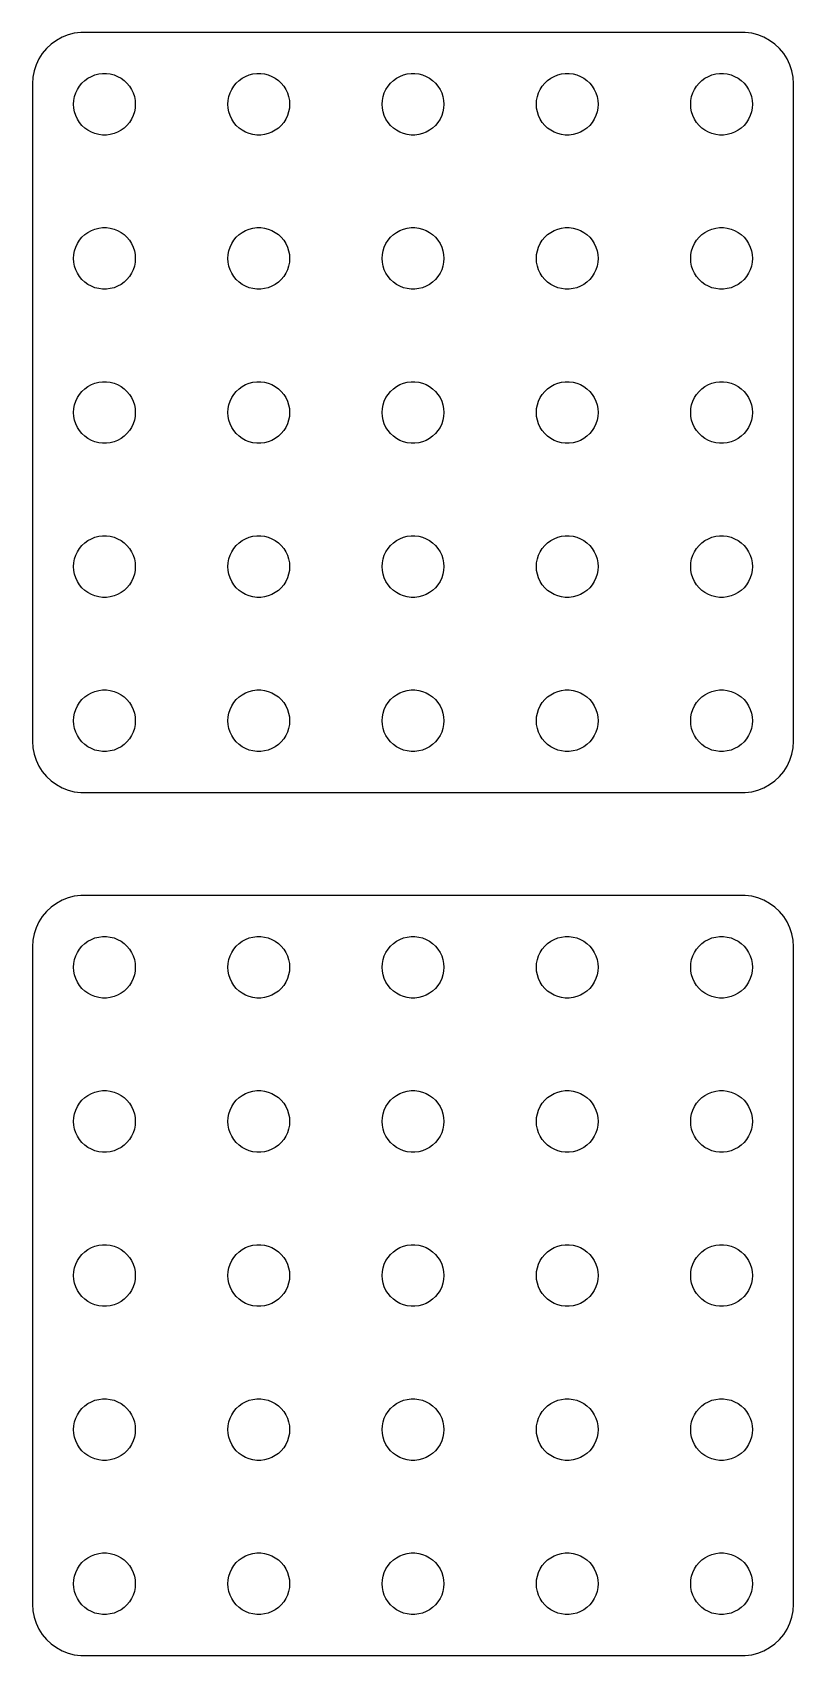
# Model space of a CAD drawing. Header units: metres. Extents: x -37 to 37, y 47 to 205.
import ezdxf

# ---------------------------------------------------------------- set-up
doc = ezdxf.new("R2010")
doc.units = ezdxf.units.M

msp = doc.modelspace()

# ---------------------------------------------------------------- linework, layer by layer
for p, q in [((-35.1871, 203.853), (-35.6448, 203.423)), ((-34.6791, 204.222), (-35.1871, 203.853)), ((-34.1289, 204.524), (-34.6791, 204.222)), ((-33.5451, 204.755), (-34.1289, 204.524)), ((-32.9369, 204.911), (-33.5451, 204.755)), ((-32.3139, 204.99), (-32.9369, 204.911)), ((32.3139, 204.99), (-32.3139, 204.99)), ((32.9369, 204.911), (32.3139, 204.99)), ((33.5451, 204.755), (32.9369, 204.911)), ((34.1289, 204.524), (33.5451, 204.755)), ((34.6791, 204.222), (34.1289, 204.524)), ((35.1871, 203.853), (34.6791, 204.222)), ((35.6448, 203.423), (35.1871, 203.853)), ((-36.3815, 202.409), (-36.6489, 201.841)), ((-36.0451, 202.939), (-36.3815, 202.409)), ((-35.6448, 203.423), (-36.0451, 202.939)), ((36.0451, 202.939), (35.6448, 203.423)), ((36.3815, 202.409), (36.0451, 202.939)), ((36.6489, 201.841), (36.3815, 202.409)), ((-36.8429, 201.243), (-36.9606, 200.627)), ((-36.6489, 201.841), (-36.8429, 201.243)), ((-31.6075, 200.533), (-31.2773, 200.714)), ((-31.2773, 200.714), (-30.927, 200.853)), ((-30.927, 200.853), (-30.5621, 200.947)), ((-30.5621, 200.947), (-30.1884, 200.994)), ((-30.1884, 200.994), (-29.8116, 200.994)), ((-29.8116, 200.994), (-29.4379, 200.947)), ((-29.4379, 200.947), (-29.0729, 200.853)), ((-29.0729, 200.853), (-28.7227, 200.714)), ((-28.7227, 200.714), (-28.3925, 200.533)), ((-16.6075, 200.533), (-16.2773, 200.714)), ((-16.2773, 200.714), (-15.927, 200.853)), ((-15.927, 200.853), (-15.5621, 200.947)), ((-15.5621, 200.947), (-15.1884, 200.994)), ((-15.1884, 200.994), (-14.8116, 200.994)), ((-14.8116, 200.994), (-14.4379, 200.947)), ((-14.4379, 200.947), (-14.0729, 200.853)), ((-14.0729, 200.853), (-13.7227, 200.714)), ((-13.7227, 200.714), (-13.3925, 200.533)), ((-1.60747, 200.533), (-1.27733, 200.714)), ((-1.27733, 200.714), (-0.92705, 200.853)), ((-0.92705, 200.853), (-0.56213, 200.947)), ((-0.56213, 200.947), (-0.18837, 200.994)), ((-0.18837, 200.994), (0.18837, 200.994)), ((0.18837, 200.994), (0.56213, 200.947)), ((0.56213, 200.947), (0.92705, 200.853)), ((0.92705, 200.853), (1.27733, 200.714)), ((1.27733, 200.714), (1.60747, 200.533)), ((13.3925, 200.533), (13.7227, 200.714)), ((13.7227, 200.714), (14.0729, 200.853)), ((14.0729, 200.853), (14.4379, 200.947)), ((14.4379, 200.947), (14.8116, 200.994)), ((14.8116, 200.994), (15.1884, 200.994)), ((15.1884, 200.994), (15.5621, 200.947)), ((15.5621, 200.947), (15.927, 200.853)), ((15.927, 200.853), (16.2773, 200.714)), ((16.2773, 200.714), (16.6075, 200.533)), ((28.3925, 200.533), (28.7227, 200.714)), ((28.7227, 200.714), (29.0729, 200.853)), ((29.0729, 200.853), (29.4379, 200.947)), ((29.4379, 200.947), (29.8116, 200.994)), ((29.8116, 200.994), (30.1884, 200.994)), ((30.1884, 200.994), (30.5621, 200.947)), ((30.5621, 200.947), (30.927, 200.853)), ((30.927, 200.853), (31.2773, 200.714)), ((31.2773, 200.714), (31.6075, 200.533)), ((36.8429, 201.243), (36.6489, 201.841)), ((36.9606, 200.627), (36.8429, 201.243)), ((-36.9606, 200.627), (-37, 200)), ((-37, 200), (-37, 136)), ((-32.9057, 198.746), (-32.7893, 199.104)), ((-32.7893, 199.104), (-32.6289, 199.445)), ((-32.6289, 199.445), (-32.427, 199.763)), ((-32.427, 199.763), (-32.1869, 200.054)), ((-32.1869, 200.054), (-31.9123, 200.312)), ((-31.9123, 200.312), (-31.6075, 200.533)), ((-28.3925, 200.533), (-28.0877, 200.312)), ((-28.0877, 200.312), (-27.8131, 200.054)), ((-27.8131, 200.054), (-27.5729, 199.763)), ((-27.5729, 199.763), (-27.3711, 199.445)), ((-27.3711, 199.445), (-27.2107, 199.104)), ((-27.2107, 199.104), (-27.0942, 198.746)), ((-17.9057, 198.746), (-17.7893, 199.104)), ((-17.7893, 199.104), (-17.6289, 199.445)), ((-17.6289, 199.445), (-17.427, 199.763)), ((-17.427, 199.763), (-17.1869, 200.054)), ((-17.1869, 200.054), (-16.9123, 200.312)), ((-16.9123, 200.312), (-16.6075, 200.533)), ((-13.3925, 200.533), (-13.0877, 200.312)), ((-13.0877, 200.312), (-12.8131, 200.054)), ((-12.8131, 200.054), (-12.5729, 199.763)), ((-12.5729, 199.763), (-12.3711, 199.445)), ((-12.3711, 199.445), (-12.2107, 199.104)), ((-12.2107, 199.104), (-12.0942, 198.746)), ((-2.90575, 198.746), (-2.78932, 199.104)), ((-2.78932, 199.104), (-2.62891, 199.445)), ((-2.62891, 199.445), (-2.42705, 199.763)), ((-2.42705, 199.763), (-2.1869, 200.054)), ((-2.1869, 200.054), (-1.91226, 200.312)), ((-1.91226, 200.312), (-1.60747, 200.533)), ((1.60747, 200.533), (1.91226, 200.312)), ((1.91226, 200.312), (2.1869, 200.054)), ((2.1869, 200.054), (2.42705, 199.763)), ((2.42705, 199.763), (2.62891, 199.445)), ((2.62891, 199.445), (2.78932, 199.104)), ((2.78932, 199.104), (2.90575, 198.746)), ((12.0942, 198.746), (12.2107, 199.104)), ((12.2107, 199.104), (12.3711, 199.445)), ((12.3711, 199.445), (12.5729, 199.763)), ((12.5729, 199.763), (12.8131, 200.054)), ((12.8131, 200.054), (13.0877, 200.312)), ((13.0877, 200.312), (13.3925, 200.533)), ((16.6075, 200.533), (16.9123, 200.312)), ((16.9123, 200.312), (17.1869, 200.054)), ((17.1869, 200.054), (17.427, 199.763)), ((17.427, 199.763), (17.6289, 199.445)), ((17.6289, 199.445), (17.7893, 199.104)), ((17.7893, 199.104), (17.9057, 198.746)), ((27.0942, 198.746), (27.2107, 199.104)), ((27.2107, 199.104), (27.3711, 199.445)), ((27.3711, 199.445), (27.5729, 199.763)), ((27.5729, 199.763), (27.8131, 200.054)), ((27.8131, 200.054), (28.0877, 200.312)), ((28.0877, 200.312), (28.3925, 200.533)), ((31.6075, 200.533), (31.9123, 200.312)), ((31.9123, 200.312), (32.1869, 200.054)), ((32.1869, 200.054), (32.427, 199.763)), ((32.427, 199.763), (32.6289, 199.445)), ((32.6289, 199.445), (32.7893, 199.104)), ((32.7893, 199.104), (32.9057, 198.746)), ((37, 200), (36.9606, 200.627)), ((37, 136), (37, 200)), ((-33, 198), (-32.9763, 198.376)), ((-32.9763, 197.624), (-33, 198)), ((-32.9763, 198.376), (-32.9057, 198.746)), ((-32.9057, 197.254), (-32.9763, 197.624)), ((-27.0942, 198.746), (-27.0237, 198.376)), ((-27.0237, 197.624), (-27.0942, 197.254)), ((-27.0237, 198.376), (-27, 198)), ((-27, 198), (-27.0237, 197.624)), ((-18, 198), (-17.9763, 198.376)), ((-17.9763, 197.624), (-18, 198)), ((-17.9763, 198.376), (-17.9057, 198.746)), ((-17.9057, 197.254), (-17.9763, 197.624)), ((-12.0942, 198.746), (-12.0237, 198.376)), ((-12.0237, 197.624), (-12.0942, 197.254)), ((-12.0237, 198.376), (-12, 198)), ((-12, 198), (-12.0237, 197.624)), ((-3, 198), (-2.97633, 198.376)), ((-2.97633, 197.624), (-3, 198)), ((-2.97633, 198.376), (-2.90575, 198.746)), ((-2.90575, 197.254), (-2.97633, 197.624)), ((2.90575, 198.746), (2.97633, 198.376)), ((2.97633, 197.624), (2.90575, 197.254)), ((2.97633, 198.376), (3, 198)), ((3, 198), (2.97633, 197.624)), ((12, 198), (12.0237, 198.376)), ((12.0237, 197.624), (12, 198)), ((12.0237, 198.376), (12.0942, 198.746)), ((12.0942, 197.254), (12.0237, 197.624)), ((17.9057, 198.746), (17.9763, 198.376)), ((17.9763, 197.624), (17.9057, 197.254)), ((17.9763, 198.376), (18, 198)), ((18, 198), (17.9763, 197.624)), ((27, 198), (27.0237, 198.376)), ((27.0237, 197.624), (27, 198)), ((27.0237, 198.376), (27.0942, 198.746)), ((27.0942, 197.254), (27.0237, 197.624)), ((32.9057, 198.746), (32.9763, 198.376)), ((32.9763, 197.624), (32.9057, 197.254)), ((32.9763, 198.376), (33, 198)), ((33, 198), (32.9763, 197.624)), ((-32.7893, 196.896), (-32.9057, 197.254)), ((-32.6289, 196.555), (-32.7893, 196.896)), ((-32.427, 196.237), (-32.6289, 196.555)), ((-32.1869, 195.946), (-32.427, 196.237)), ((-31.9123, 195.688), (-32.1869, 195.946)), ((-27.8131, 195.946), (-28.0877, 195.688)), ((-27.5729, 196.237), (-27.8131, 195.946)), ((-27.3711, 196.555), (-27.5729, 196.237)), ((-27.2107, 196.896), (-27.3711, 196.555)), ((-27.0942, 197.254), (-27.2107, 196.896)), ((-17.7893, 196.896), (-17.9057, 197.254)), ((-17.6289, 196.555), (-17.7893, 196.896)), ((-17.427, 196.237), (-17.6289, 196.555)), ((-17.1869, 195.946), (-17.427, 196.237)), ((-16.9123, 195.688), (-17.1869, 195.946)), ((-12.8131, 195.946), (-13.0877, 195.688)), ((-12.5729, 196.237), (-12.8131, 195.946)), ((-12.3711, 196.555), (-12.5729, 196.237)), ((-12.2107, 196.896), (-12.3711, 196.555)), ((-12.0942, 197.254), (-12.2107, 196.896)), ((-2.78932, 196.896), (-2.90575, 197.254)), ((-2.62891, 196.555), (-2.78932, 196.896)), ((-2.42705, 196.237), (-2.62891, 196.555)), ((-2.1869, 195.946), (-2.42705, 196.237)), ((-1.91226, 195.688), (-2.1869, 195.946)), ((2.1869, 195.946), (1.91226, 195.688)), ((2.42705, 196.237), (2.1869, 195.946)), ((2.62891, 196.555), (2.42705, 196.237)), ((2.78932, 196.896), (2.62891, 196.555)), ((2.90575, 197.254), (2.78932, 196.896)), ((12.2107, 196.896), (12.0942, 197.254)), ((12.3711, 196.555), (12.2107, 196.896)), ((12.5729, 196.237), (12.3711, 196.555)), ((12.8131, 195.946), (12.5729, 196.237)), ((13.0877, 195.688), (12.8131, 195.946)), ((17.1869, 195.946), (16.9123, 195.688)), ((17.427, 196.237), (17.1869, 195.946)), ((17.6289, 196.555), (17.427, 196.237)), ((17.7893, 196.896), (17.6289, 196.555)), ((17.9057, 197.254), (17.7893, 196.896)), ((27.2107, 196.896), (27.0942, 197.254)), ((27.3711, 196.555), (27.2107, 196.896)), ((27.5729, 196.237), (27.3711, 196.555)), ((27.8131, 195.946), (27.5729, 196.237)), ((28.0877, 195.688), (27.8131, 195.946)), ((32.1869, 195.946), (31.9123, 195.688)), ((32.427, 196.237), (32.1869, 195.946)), ((32.6289, 196.555), (32.427, 196.237)), ((32.7893, 196.896), (32.6289, 196.555)), ((32.9057, 197.254), (32.7893, 196.896)), ((-31.6075, 195.467), (-31.9123, 195.688)), ((-31.2773, 195.286), (-31.6075, 195.467)), ((-30.927, 195.147), (-31.2773, 195.286)), ((-30.5621, 195.053), (-30.927, 195.147)), ((-30.1884, 195.006), (-30.5621, 195.053)), ((-29.8116, 195.006), (-30.1884, 195.006)), ((-29.4379, 195.053), (-29.8116, 195.006)), ((-29.0729, 195.147), (-29.4379, 195.053)), ((-28.7227, 195.286), (-29.0729, 195.147)), ((-28.3925, 195.467), (-28.7227, 195.286)), ((-28.0877, 195.688), (-28.3925, 195.467)), ((-16.6075, 195.467), (-16.9123, 195.688)), ((-16.2773, 195.286), (-16.6075, 195.467)), ((-15.927, 195.147), (-16.2773, 195.286)), ((-15.5621, 195.053), (-15.927, 195.147)), ((-15.1884, 195.006), (-15.5621, 195.053)), ((-14.8116, 195.006), (-15.1884, 195.006)), ((-14.4379, 195.053), (-14.8116, 195.006)), ((-14.0729, 195.147), (-14.4379, 195.053)), ((-13.7227, 195.286), (-14.0729, 195.147)), ((-13.3925, 195.467), (-13.7227, 195.286)), ((-13.0877, 195.688), (-13.3925, 195.467)), ((-1.60747, 195.467), (-1.91226, 195.688)), ((-1.27733, 195.286), (-1.60747, 195.467)), ((-0.92705, 195.147), (-1.27733, 195.286)), ((-0.56213, 195.053), (-0.92705, 195.147)), ((-0.18837, 195.006), (-0.56213, 195.053)), ((0.18837, 195.006), (-0.18837, 195.006)), ((0.56213, 195.053), (0.18837, 195.006)), ((0.92705, 195.147), (0.56213, 195.053)), ((1.27733, 195.286), (0.92705, 195.147)), ((1.60747, 195.467), (1.27733, 195.286)), ((1.91226, 195.688), (1.60747, 195.467)), ((13.3925, 195.467), (13.0877, 195.688)), ((13.7227, 195.286), (13.3925, 195.467)), ((14.0729, 195.147), (13.7227, 195.286)), ((14.4379, 195.053), (14.0729, 195.147)), ((14.8116, 195.006), (14.4379, 195.053)), ((15.1884, 195.006), (14.8116, 195.006)), ((15.5621, 195.053), (15.1884, 195.006)), ((15.927, 195.147), (15.5621, 195.053)), ((16.2773, 195.286), (15.927, 195.147)), ((16.6075, 195.467), (16.2773, 195.286)), ((16.9123, 195.688), (16.6075, 195.467)), ((28.3925, 195.467), (28.0877, 195.688)), ((28.7227, 195.286), (28.3925, 195.467)), ((29.0729, 195.147), (28.7227, 195.286)), ((29.4379, 195.053), (29.0729, 195.147)), ((29.8116, 195.006), (29.4379, 195.053)), ((30.1884, 195.006), (29.8116, 195.006)), ((30.5621, 195.053), (30.1884, 195.006)), ((30.927, 195.147), (30.5621, 195.053)), ((31.2773, 195.286), (30.927, 195.147)), ((31.6075, 195.467), (31.2773, 195.286)), ((31.9123, 195.688), (31.6075, 195.467)), ((-32.427, 184.763), (-32.1869, 185.054)), ((-32.1869, 185.054), (-31.9123, 185.312)), ((-31.9123, 185.312), (-31.6075, 185.533)), ((-31.6075, 185.533), (-31.2773, 185.714)), ((-31.2773, 185.714), (-30.927, 185.853)), ((-30.927, 185.853), (-30.5621, 185.947)), ((-30.5621, 185.947), (-30.1884, 185.994)), ((-30.1884, 185.994), (-29.8116, 185.994)), ((-29.8116, 185.994), (-29.4379, 185.947)), ((-29.4379, 185.947), (-29.0729, 185.853)), ((-29.0729, 185.853), (-28.7227, 185.714)), ((-28.7227, 185.714), (-28.3925, 185.533)), ((-28.3925, 185.533), (-28.0877, 185.312)), ((-28.0877, 185.312), (-27.8131, 185.054)), ((-27.8131, 185.054), (-27.5729, 184.763)), ((-17.427, 184.763), (-17.1869, 185.054)), ((-17.1869, 185.054), (-16.9123, 185.312)), ((-16.9123, 185.312), (-16.6075, 185.533)), ((-16.6075, 185.533), (-16.2773, 185.714)), ((-16.2773, 185.714), (-15.927, 185.853)), ((-15.927, 185.853), (-15.5621, 185.947)), ((-15.5621, 185.947), (-15.1884, 185.994)), ((-15.1884, 185.994), (-14.8116, 185.994)), ((-14.8116, 185.994), (-14.4379, 185.947)), ((-14.4379, 185.947), (-14.0729, 185.853)), ((-14.0729, 185.853), (-13.7227, 185.714)), ((-13.7227, 185.714), (-13.3925, 185.533)), ((-13.3925, 185.533), (-13.0877, 185.312)), ((-13.0877, 185.312), (-12.8131, 185.054)), ((-12.8131, 185.054), (-12.5729, 184.763)), ((-2.42705, 184.763), (-2.1869, 185.054)), ((-2.1869, 185.054), (-1.91226, 185.312)), ((-1.91226, 185.312), (-1.60747, 185.533)), ((-1.60747, 185.533), (-1.27733, 185.714)), ((-1.27733, 185.714), (-0.92705, 185.853)), ((-0.92705, 185.853), (-0.56213, 185.947)), ((-0.56213, 185.947), (-0.18837, 185.994)), ((-0.18837, 185.994), (0.18837, 185.994)), ((0.18837, 185.994), (0.56213, 185.947)), ((0.56213, 185.947), (0.92705, 185.853)), ((0.92705, 185.853), (1.27733, 185.714)), ((1.27733, 185.714), (1.60747, 185.533)), ((1.60747, 185.533), (1.91226, 185.312)), ((1.91226, 185.312), (2.1869, 185.054)), ((2.1869, 185.054), (2.42705, 184.763)), ((12.5729, 184.763), (12.8131, 185.054)), ((12.8131, 185.054), (13.0877, 185.312)), ((13.0877, 185.312), (13.3925, 185.533)), ((13.3925, 185.533), (13.7227, 185.714)), ((13.7227, 185.714), (14.0729, 185.853)), ((14.0729, 185.853), (14.4379, 185.947)), ((14.4379, 185.947), (14.8116, 185.994)), ((14.8116, 185.994), (15.1884, 185.994)), ((15.1884, 185.994), (15.5621, 185.947)), ((15.5621, 185.947), (15.927, 185.853)), ((15.927, 185.853), (16.2773, 185.714)), ((16.2773, 185.714), (16.6075, 185.533)), ((16.6075, 185.533), (16.9123, 185.312)), ((16.9123, 185.312), (17.1869, 185.054)), ((17.1869, 185.054), (17.427, 184.763)), ((27.5729, 184.763), (27.8131, 185.054)), ((27.8131, 185.054), (28.0877, 185.312)), ((28.0877, 185.312), (28.3925, 185.533)), ((28.3925, 185.533), (28.7227, 185.714)), ((28.7227, 185.714), (29.0729, 185.853)), ((29.0729, 185.853), (29.4379, 185.947)), ((29.4379, 185.947), (29.8116, 185.994)), ((29.8116, 185.994), (30.1884, 185.994)), ((30.1884, 185.994), (30.5621, 185.947)), ((30.5621, 185.947), (30.927, 185.853)), ((30.927, 185.853), (31.2773, 185.714)), ((31.2773, 185.714), (31.6075, 185.533)), ((31.6075, 185.533), (31.9123, 185.312)), ((31.9123, 185.312), (32.1869, 185.054)), ((32.1869, 185.054), (32.427, 184.763)), ((-33, 183), (-32.9763, 183.376)), ((-32.9763, 183.376), (-32.9057, 183.746)), ((-32.9057, 183.746), (-32.7893, 184.104)), ((-32.7893, 184.104), (-32.6289, 184.445)), ((-32.6289, 184.445), (-32.427, 184.763)), ((-27.5729, 184.763), (-27.3711, 184.445)), ((-27.3711, 184.445), (-27.2107, 184.104)), ((-27.2107, 184.104), (-27.0942, 183.746)), ((-27.0942, 183.746), (-27.0237, 183.376)), ((-27.0237, 183.376), (-27, 183)), ((-18, 183), (-17.9763, 183.376)), ((-17.9763, 183.376), (-17.9057, 183.746)), ((-17.9057, 183.746), (-17.7893, 184.104)), ((-17.7893, 184.104), (-17.6289, 184.445)), ((-17.6289, 184.445), (-17.427, 184.763)), ((-12.5729, 184.763), (-12.3711, 184.445)), ((-12.3711, 184.445), (-12.2107, 184.104)), ((-12.2107, 184.104), (-12.0942, 183.746)), ((-12.0942, 183.746), (-12.0237, 183.376)), ((-12.0237, 183.376), (-12, 183)), ((-3, 183), (-2.97633, 183.376)), ((-2.97633, 183.376), (-2.90575, 183.746)), ((-2.90575, 183.746), (-2.78932, 184.104)), ((-2.78932, 184.104), (-2.62891, 184.445)), ((-2.62891, 184.445), (-2.42705, 184.763)), ((2.42705, 184.763), (2.62891, 184.445)), ((2.62891, 184.445), (2.78932, 184.104)), ((2.78932, 184.104), (2.90575, 183.746)), ((2.90575, 183.746), (2.97633, 183.376)), ((2.97633, 183.376), (3, 183)), ((12, 183), (12.0237, 183.376)), ((12.0237, 183.376), (12.0942, 183.746)), ((12.0942, 183.746), (12.2107, 184.104)), ((12.2107, 184.104), (12.3711, 184.445)), ((12.3711, 184.445), (12.5729, 184.763)), ((17.427, 184.763), (17.6289, 184.445)), ((17.6289, 184.445), (17.7893, 184.104)), ((17.7893, 184.104), (17.9057, 183.746)), ((17.9057, 183.746), (17.9763, 183.376)), ((17.9763, 183.376), (18, 183)), ((27, 183), (27.0237, 183.376)), ((27.0237, 183.376), (27.0942, 183.746)), ((27.0942, 183.746), (27.2107, 184.104)), ((27.2107, 184.104), (27.3711, 184.445)), ((27.3711, 184.445), (27.5729, 184.763)), ((32.427, 184.763), (32.6289, 184.445)), ((32.6289, 184.445), (32.7893, 184.104)), ((32.7893, 184.104), (32.9057, 183.746)), ((32.9057, 183.746), (32.9763, 183.376)), ((32.9763, 183.376), (33, 183)), ((-32.9763, 182.624), (-33, 183)), ((-32.9057, 182.254), (-32.9763, 182.624)), ((-32.7893, 181.896), (-32.9057, 182.254)), ((-32.6289, 181.555), (-32.7893, 181.896)), ((-27.2107, 181.896), (-27.3711, 181.555)), ((-27.0942, 182.254), (-27.2107, 181.896)), ((-27.0237, 182.624), (-27.0942, 182.254)), ((-27, 183), (-27.0237, 182.624)), ((-17.9763, 182.624), (-18, 183)), ((-17.9057, 182.254), (-17.9763, 182.624)), ((-17.7893, 181.896), (-17.9057, 182.254)), ((-17.6289, 181.555), (-17.7893, 181.896)), ((-12.2107, 181.896), (-12.3711, 181.555)), ((-12.0942, 182.254), (-12.2107, 181.896)), ((-12.0237, 182.624), (-12.0942, 182.254)), ((-12, 183), (-12.0237, 182.624)), ((-2.97633, 182.624), (-3, 183)), ((-2.90575, 182.254), (-2.97633, 182.624)), ((-2.78932, 181.896), (-2.90575, 182.254)), ((-2.62891, 181.555), (-2.78932, 181.896)), ((2.78932, 181.896), (2.62891, 181.555)), ((2.90575, 182.254), (2.78932, 181.896)), ((2.97633, 182.624), (2.90575, 182.254)), ((3, 183), (2.97633, 182.624)), ((12.0237, 182.624), (12, 183)), ((12.0942, 182.254), (12.0237, 182.624)), ((12.2107, 181.896), (12.0942, 182.254)), ((12.3711, 181.555), (12.2107, 181.896)), ((17.7893, 181.896), (17.6289, 181.555)), ((17.9057, 182.254), (17.7893, 181.896)), ((17.9763, 182.624), (17.9057, 182.254)), ((18, 183), (17.9763, 182.624)), ((27.0237, 182.624), (27, 183)), ((27.0942, 182.254), (27.0237, 182.624)), ((27.2107, 181.896), (27.0942, 182.254)), ((27.3711, 181.555), (27.2107, 181.896)), ((32.7893, 181.896), (32.6289, 181.555)), ((32.9057, 182.254), (32.7893, 181.896)), ((32.9763, 182.624), (32.9057, 182.254)), ((33, 183), (32.9763, 182.624)), ((-32.427, 181.237), (-32.6289, 181.555)), ((-32.1869, 180.946), (-32.427, 181.237)), ((-31.9123, 180.688), (-32.1869, 180.946)), ((-31.6075, 180.467), (-31.9123, 180.688)), ((-31.2773, 180.286), (-31.6075, 180.467)), ((-30.927, 180.147), (-31.2773, 180.286)), ((-30.5621, 180.053), (-30.927, 180.147)), ((-29.0729, 180.147), (-29.4379, 180.053)), ((-28.7227, 180.286), (-29.0729, 180.147)), ((-28.3925, 180.467), (-28.7227, 180.286)), ((-28.0877, 180.688), (-28.3925, 180.467)), ((-27.8131, 180.946), (-28.0877, 180.688)), ((-27.5729, 181.237), (-27.8131, 180.946)), ((-27.3711, 181.555), (-27.5729, 181.237)), ((-17.427, 181.237), (-17.6289, 181.555)), ((-17.1869, 180.946), (-17.427, 181.237)), ((-16.9123, 180.688), (-17.1869, 180.946)), ((-16.6075, 180.467), (-16.9123, 180.688)), ((-16.2773, 180.286), (-16.6075, 180.467)), ((-15.927, 180.147), (-16.2773, 180.286)), ((-15.5621, 180.053), (-15.927, 180.147)), ((-14.0729, 180.147), (-14.4379, 180.053)), ((-13.7227, 180.286), (-14.0729, 180.147)), ((-13.3925, 180.467), (-13.7227, 180.286)), ((-13.0877, 180.688), (-13.3925, 180.467)), ((-12.8131, 180.946), (-13.0877, 180.688)), ((-12.5729, 181.237), (-12.8131, 180.946)), ((-12.3711, 181.555), (-12.5729, 181.237)), ((-2.42705, 181.237), (-2.62891, 181.555)), ((-2.1869, 180.946), (-2.42705, 181.237)), ((-1.91226, 180.688), (-2.1869, 180.946)), ((-1.60747, 180.467), (-1.91226, 180.688)), ((-1.27733, 180.286), (-1.60747, 180.467)), ((-0.92705, 180.147), (-1.27733, 180.286)), ((-0.56213, 180.053), (-0.92705, 180.147)), ((0.92705, 180.147), (0.56213, 180.053)), ((1.27733, 180.286), (0.92705, 180.147)), ((1.60747, 180.467), (1.27733, 180.286)), ((1.91226, 180.688), (1.60747, 180.467)), ((2.1869, 180.946), (1.91226, 180.688)), ((2.42705, 181.237), (2.1869, 180.946)), ((2.62891, 181.555), (2.42705, 181.237)), ((12.5729, 181.237), (12.3711, 181.555)), ((12.8131, 180.946), (12.5729, 181.237)), ((13.0877, 180.688), (12.8131, 180.946)), ((13.3925, 180.467), (13.0877, 180.688)), ((13.7227, 180.286), (13.3925, 180.467)), ((14.0729, 180.147), (13.7227, 180.286)), ((14.4379, 180.053), (14.0729, 180.147)), ((15.927, 180.147), (15.5621, 180.053)), ((16.2773, 180.286), (15.927, 180.147)), ((16.6075, 180.467), (16.2773, 180.286)), ((16.9123, 180.688), (16.6075, 180.467)), ((17.1869, 180.946), (16.9123, 180.688)), ((17.427, 181.237), (17.1869, 180.946)), ((17.6289, 181.555), (17.427, 181.237)), ((27.5729, 181.237), (27.3711, 181.555)), ((27.8131, 180.946), (27.5729, 181.237)), ((28.0877, 180.688), (27.8131, 180.946)), ((28.3925, 180.467), (28.0877, 180.688)), ((28.7227, 180.286), (28.3925, 180.467)), ((29.0729, 180.147), (28.7227, 180.286)), ((29.4379, 180.053), (29.0729, 180.147)), ((30.927, 180.147), (30.5621, 180.053)), ((31.2773, 180.286), (30.927, 180.147)), ((31.6075, 180.467), (31.2773, 180.286)), ((31.9123, 180.688), (31.6075, 180.467)), ((32.1869, 180.946), (31.9123, 180.688)), ((32.427, 181.237), (32.1869, 180.946)), ((32.6289, 181.555), (32.427, 181.237)), ((-30.1884, 180.006), (-30.5621, 180.053)), ((-29.8116, 180.006), (-30.1884, 180.006)), ((-29.4379, 180.053), (-29.8116, 180.006)), ((-15.1884, 180.006), (-15.5621, 180.053)), ((-14.8116, 180.006), (-15.1884, 180.006)), ((-14.4379, 180.053), (-14.8116, 180.006)), ((-0.18837, 180.006), (-0.56213, 180.053)), ((0.18837, 180.006), (-0.18837, 180.006)), ((0.56213, 180.053), (0.18837, 180.006)), ((14.8116, 180.006), (14.4379, 180.053)), ((15.1884, 180.006), (14.8116, 180.006)), ((15.5621, 180.053), (15.1884, 180.006)), ((29.8116, 180.006), (29.4379, 180.053)), ((30.1884, 180.006), (29.8116, 180.006)), ((30.5621, 180.053), (30.1884, 180.006)), ((-31.6075, 170.533), (-31.2773, 170.714)), ((-31.2773, 170.714), (-30.927, 170.853)), ((-30.927, 170.853), (-30.5621, 170.947)), ((-30.5621, 170.947), (-30.1884, 170.994)), ((-30.1884, 170.994), (-29.8116, 170.994)), ((-29.8116, 170.994), (-29.4379, 170.947)), ((-29.4379, 170.947), (-29.0729, 170.853)), ((-29.0729, 170.853), (-28.7227, 170.714)), ((-28.7227, 170.714), (-28.3925, 170.533)), ((-16.6075, 170.533), (-16.2773, 170.714)), ((-16.2773, 170.714), (-15.927, 170.853)), ((-15.927, 170.853), (-15.5621, 170.947)), ((-15.5621, 170.947), (-15.1884, 170.994)), ((-15.1884, 170.994), (-14.8116, 170.994)), ((-14.8116, 170.994), (-14.4379, 170.947)), ((-14.4379, 170.947), (-14.0729, 170.853)), ((-14.0729, 170.853), (-13.7227, 170.714)), ((-13.7227, 170.714), (-13.3925, 170.533)), ((-1.60747, 170.533), (-1.27733, 170.714)), ((-1.27733, 170.714), (-0.92705, 170.853)), ((-0.92705, 170.853), (-0.56213, 170.947)), ((-0.56213, 170.947), (-0.18837, 170.994)), ((-0.18837, 170.994), (0.18837, 170.994)), ((0.18837, 170.994), (0.56213, 170.947)), ((0.56213, 170.947), (0.92705, 170.853)), ((0.92705, 170.853), (1.27733, 170.714)), ((1.27733, 170.714), (1.60747, 170.533)), ((13.3925, 170.533), (13.7227, 170.714)), ((13.7227, 170.714), (14.0729, 170.853)), ((14.0729, 170.853), (14.4379, 170.947)), ((14.4379, 170.947), (14.8116, 170.994)), ((14.8116, 170.994), (15.1884, 170.994)), ((15.1884, 170.994), (15.5621, 170.947)), ((15.5621, 170.947), (15.927, 170.853)), ((15.927, 170.853), (16.2773, 170.714)), ((16.2773, 170.714), (16.6075, 170.533)), ((28.3925, 170.533), (28.7227, 170.714)), ((28.7227, 170.714), (29.0729, 170.853)), ((29.0729, 170.853), (29.4379, 170.947)), ((29.4379, 170.947), (29.8116, 170.994)), ((29.8116, 170.994), (30.1884, 170.994)), ((30.1884, 170.994), (30.5621, 170.947)), ((30.5621, 170.947), (30.927, 170.853)), ((30.927, 170.853), (31.2773, 170.714)), ((31.2773, 170.714), (31.6075, 170.533)), ((-32.9057, 168.746), (-32.7893, 169.104)), ((-32.7893, 169.104), (-32.6289, 169.445)), ((-32.6289, 169.445), (-32.427, 169.763)), ((-32.427, 169.763), (-32.1869, 170.054)), ((-32.1869, 170.054), (-31.9123, 170.312)), ((-31.9123, 170.312), (-31.6075, 170.533)), ((-28.3925, 170.533), (-28.0877, 170.312)), ((-28.0877, 170.312), (-27.8131, 170.054)), ((-27.8131, 170.054), (-27.5729, 169.763)), ((-27.5729, 169.763), (-27.3711, 169.445)), ((-27.3711, 169.445), (-27.2107, 169.104)), ((-27.2107, 169.104), (-27.0942, 168.746)), ((-17.9057, 168.746), (-17.7893, 169.104)), ((-17.7893, 169.104), (-17.6289, 169.445)), ((-17.6289, 169.445), (-17.427, 169.763)), ((-17.427, 169.763), (-17.1869, 170.054)), ((-17.1869, 170.054), (-16.9123, 170.312)), ((-16.9123, 170.312), (-16.6075, 170.533)), ((-13.3925, 170.533), (-13.0877, 170.312)), ((-13.0877, 170.312), (-12.8131, 170.054)), ((-12.8131, 170.054), (-12.5729, 169.763)), ((-12.5729, 169.763), (-12.3711, 169.445)), ((-12.3711, 169.445), (-12.2107, 169.104)), ((-12.2107, 169.104), (-12.0942, 168.746)), ((-2.90575, 168.746), (-2.78932, 169.104)), ((-2.78932, 169.104), (-2.62891, 169.445)), ((-2.62891, 169.445), (-2.42705, 169.763)), ((-2.42705, 169.763), (-2.1869, 170.054)), ((-2.1869, 170.054), (-1.91226, 170.312)), ((-1.91226, 170.312), (-1.60747, 170.533)), ((1.60747, 170.533), (1.91226, 170.312)), ((1.91226, 170.312), (2.1869, 170.054)), ((2.1869, 170.054), (2.42705, 169.763)), ((2.42705, 169.763), (2.62891, 169.445)), ((2.62891, 169.445), (2.78932, 169.104)), ((2.78932, 169.104), (2.90575, 168.746)), ((12.0942, 168.746), (12.2107, 169.104)), ((12.2107, 169.104), (12.3711, 169.445)), ((12.3711, 169.445), (12.5729, 169.763)), ((12.5729, 169.763), (12.8131, 170.054)), ((12.8131, 170.054), (13.0877, 170.312)), ((13.0877, 170.312), (13.3925, 170.533)), ((16.6075, 170.533), (16.9123, 170.312)), ((16.9123, 170.312), (17.1869, 170.054)), ((17.1869, 170.054), (17.427, 169.763)), ((17.427, 169.763), (17.6289, 169.445)), ((17.6289, 169.445), (17.7893, 169.104)), ((17.7893, 169.104), (17.9057, 168.746)), ((27.0942, 168.746), (27.2107, 169.104)), ((27.2107, 169.104), (27.3711, 169.445)), ((27.3711, 169.445), (27.5729, 169.763)), ((27.5729, 169.763), (27.8131, 170.054)), ((27.8131, 170.054), (28.0877, 170.312)), ((28.0877, 170.312), (28.3925, 170.533)), ((31.6075, 170.533), (31.9123, 170.312)), ((31.9123, 170.312), (32.1869, 170.054)), ((32.1869, 170.054), (32.427, 169.763)), ((32.427, 169.763), (32.6289, 169.445)), ((32.6289, 169.445), (32.7893, 169.104)), ((32.7893, 169.104), (32.9057, 168.746)), ((-33, 168), (-32.9763, 168.376)), ((-32.9763, 167.624), (-33, 168)), ((-32.9763, 168.376), (-32.9057, 168.746)), ((-32.9057, 167.254), (-32.9763, 167.624)), ((-27.0942, 168.746), (-27.0237, 168.376)), ((-27.0237, 167.624), (-27.0942, 167.254)), ((-27.0237, 168.376), (-27, 168)), ((-27, 168), (-27.0237, 167.624)), ((-18, 168), (-17.9763, 168.376)), ((-17.9763, 167.624), (-18, 168)), ((-17.9763, 168.376), (-17.9057, 168.746)), ((-17.9057, 167.254), (-17.9763, 167.624)), ((-12.0942, 168.746), (-12.0237, 168.376)), ((-12.0237, 167.624), (-12.0942, 167.254)), ((-12.0237, 168.376), (-12, 168)), ((-12, 168), (-12.0237, 167.624)), ((-3, 168), (-2.97633, 168.376)), ((-2.97633, 167.624), (-3, 168)), ((-2.97633, 168.376), (-2.90575, 168.746)), ((-2.90575, 167.254), (-2.97633, 167.624)), ((2.90575, 168.746), (2.97633, 168.376)), ((2.97633, 167.624), (2.90575, 167.254)), ((2.97633, 168.376), (3, 168)), ((3, 168), (2.97633, 167.624)), ((12, 168), (12.0237, 168.376)), ((12.0237, 167.624), (12, 168)), ((12.0237, 168.376), (12.0942, 168.746)), ((12.0942, 167.254), (12.0237, 167.624)), ((17.9057, 168.746), (17.9763, 168.376)), ((17.9763, 167.624), (17.9057, 167.254)), ((17.9763, 168.376), (18, 168)), ((18, 168), (17.9763, 167.624)), ((27, 168), (27.0237, 168.376)), ((27.0237, 167.624), (27, 168)), ((27.0237, 168.376), (27.0942, 168.746)), ((27.0942, 167.254), (27.0237, 167.624)), ((32.9057, 168.746), (32.9763, 168.376)), ((32.9763, 167.624), (32.9057, 167.254)), ((32.9763, 168.376), (33, 168)), ((33, 168), (32.9763, 167.624)), ((-32.7893, 166.896), (-32.9057, 167.254)), ((-32.6289, 166.555), (-32.7893, 166.896)), ((-32.427, 166.237), (-32.6289, 166.555)), ((-32.1869, 165.946), (-32.427, 166.237)), ((-31.9123, 165.688), (-32.1869, 165.946)), ((-27.8131, 165.946), (-28.0877, 165.688)), ((-27.5729, 166.237), (-27.8131, 165.946)), ((-27.3711, 166.555), (-27.5729, 166.237)), ((-27.2107, 166.896), (-27.3711, 166.555)), ((-27.0942, 167.254), (-27.2107, 166.896)), ((-17.7893, 166.896), (-17.9057, 167.254)), ((-17.6289, 166.555), (-17.7893, 166.896)), ((-17.427, 166.237), (-17.6289, 166.555)), ((-17.1869, 165.946), (-17.427, 166.237)), ((-16.9123, 165.688), (-17.1869, 165.946)), ((-12.8131, 165.946), (-13.0877, 165.688)), ((-12.5729, 166.237), (-12.8131, 165.946)), ((-12.3711, 166.555), (-12.5729, 166.237)), ((-12.2107, 166.896), (-12.3711, 166.555)), ((-12.0942, 167.254), (-12.2107, 166.896)), ((-2.78932, 166.896), (-2.90575, 167.254)), ((-2.62891, 166.555), (-2.78932, 166.896)), ((-2.42705, 166.237), (-2.62891, 166.555)), ((-2.1869, 165.946), (-2.42705, 166.237)), ((-1.91226, 165.688), (-2.1869, 165.946)), ((2.1869, 165.946), (1.91226, 165.688)), ((2.42705, 166.237), (2.1869, 165.946)), ((2.62891, 166.555), (2.42705, 166.237)), ((2.78932, 166.896), (2.62891, 166.555)), ((2.90575, 167.254), (2.78932, 166.896)), ((12.2107, 166.896), (12.0942, 167.254)), ((12.3711, 166.555), (12.2107, 166.896)), ((12.5729, 166.237), (12.3711, 166.555)), ((12.8131, 165.946), (12.5729, 166.237)), ((13.0877, 165.688), (12.8131, 165.946)), ((17.1869, 165.946), (16.9123, 165.688)), ((17.427, 166.237), (17.1869, 165.946)), ((17.6289, 166.555), (17.427, 166.237)), ((17.7893, 166.896), (17.6289, 166.555)), ((17.9057, 167.254), (17.7893, 166.896)), ((27.2107, 166.896), (27.0942, 167.254)), ((27.3711, 166.555), (27.2107, 166.896)), ((27.5729, 166.237), (27.3711, 166.555)), ((27.8131, 165.946), (27.5729, 166.237)), ((28.0877, 165.688), (27.8131, 165.946)), ((32.1869, 165.946), (31.9123, 165.688)), ((32.427, 166.237), (32.1869, 165.946)), ((32.6289, 166.555), (32.427, 166.237)), ((32.7893, 166.896), (32.6289, 166.555)), ((32.9057, 167.254), (32.7893, 166.896)), ((-31.6075, 165.467), (-31.9123, 165.688)), ((-31.2773, 165.286), (-31.6075, 165.467)), ((-30.927, 165.147), (-31.2773, 165.286)), ((-30.5621, 165.053), (-30.927, 165.147)), ((-30.1884, 165.006), (-30.5621, 165.053)), ((-29.8116, 165.006), (-30.1884, 165.006)), ((-29.4379, 165.053), (-29.8116, 165.006)), ((-29.0729, 165.147), (-29.4379, 165.053)), ((-28.7227, 165.286), (-29.0729, 165.147)), ((-28.3925, 165.467), (-28.7227, 165.286)), ((-28.0877, 165.688), (-28.3925, 165.467)), ((-16.6075, 165.467), (-16.9123, 165.688)), ((-16.2773, 165.286), (-16.6075, 165.467)), ((-15.927, 165.147), (-16.2773, 165.286)), ((-15.5621, 165.053), (-15.927, 165.147)), ((-15.1884, 165.006), (-15.5621, 165.053)), ((-14.8116, 165.006), (-15.1884, 165.006)), ((-14.4379, 165.053), (-14.8116, 165.006)), ((-14.0729, 165.147), (-14.4379, 165.053)), ((-13.7227, 165.286), (-14.0729, 165.147)), ((-13.3925, 165.467), (-13.7227, 165.286)), ((-13.0877, 165.688), (-13.3925, 165.467)), ((-1.60747, 165.467), (-1.91226, 165.688)), ((-1.27733, 165.286), (-1.60747, 165.467)), ((-0.92705, 165.147), (-1.27733, 165.286)), ((-0.56213, 165.053), (-0.92705, 165.147)), ((-0.18837, 165.006), (-0.56213, 165.053)), ((0.18837, 165.006), (-0.18837, 165.006)), ((0.56213, 165.053), (0.18837, 165.006)), ((0.92705, 165.147), (0.56213, 165.053)), ((1.27733, 165.286), (0.92705, 165.147)), ((1.60747, 165.467), (1.27733, 165.286)), ((1.91226, 165.688), (1.60747, 165.467)), ((13.3925, 165.467), (13.0877, 165.688)), ((13.7227, 165.286), (13.3925, 165.467)), ((14.0729, 165.147), (13.7227, 165.286)), ((14.4379, 165.053), (14.0729, 165.147)), ((14.8116, 165.006), (14.4379, 165.053)), ((15.1884, 165.006), (14.8116, 165.006)), ((15.5621, 165.053), (15.1884, 165.006)), ((15.927, 165.147), (15.5621, 165.053)), ((16.2773, 165.286), (15.927, 165.147)), ((16.6075, 165.467), (16.2773, 165.286)), ((16.9123, 165.688), (16.6075, 165.467)), ((28.3925, 165.467), (28.0877, 165.688)), ((28.7227, 165.286), (28.3925, 165.467)), ((29.0729, 165.147), (28.7227, 165.286)), ((29.4379, 165.053), (29.0729, 165.147)), ((29.8116, 165.006), (29.4379, 165.053)), ((30.1884, 165.006), (29.8116, 165.006)), ((30.5621, 165.053), (30.1884, 165.006)), ((30.927, 165.147), (30.5621, 165.053)), ((31.2773, 165.286), (30.927, 165.147)), ((31.6075, 165.467), (31.2773, 165.286)), ((31.9123, 165.688), (31.6075, 165.467)), ((-32.427, 154.763), (-32.1869, 155.054)), ((-32.1869, 155.054), (-31.9123, 155.312)), ((-31.9123, 155.312), (-31.6075, 155.533)), ((-31.6075, 155.533), (-31.2773, 155.714)), ((-31.2773, 155.714), (-30.927, 155.853)), ((-30.927, 155.853), (-30.5621, 155.947)), ((-30.5621, 155.947), (-30.1884, 155.994)), ((-30.1884, 155.994), (-29.8116, 155.994)), ((-29.8116, 155.994), (-29.4379, 155.947)), ((-29.4379, 155.947), (-29.0729, 155.853)), ((-29.0729, 155.853), (-28.7227, 155.714)), ((-28.7227, 155.714), (-28.3925, 155.533)), ((-28.3925, 155.533), (-28.0877, 155.312)), ((-28.0877, 155.312), (-27.8131, 155.054)), ((-27.8131, 155.054), (-27.5729, 154.763)), ((-17.427, 154.763), (-17.1869, 155.054)), ((-17.1869, 155.054), (-16.9123, 155.312)), ((-16.9123, 155.312), (-16.6075, 155.533)), ((-16.6075, 155.533), (-16.2773, 155.714)), ((-16.2773, 155.714), (-15.927, 155.853)), ((-15.927, 155.853), (-15.5621, 155.947)), ((-15.5621, 155.947), (-15.1884, 155.994)), ((-15.1884, 155.994), (-14.8116, 155.994)), ((-14.8116, 155.994), (-14.4379, 155.947)), ((-14.4379, 155.947), (-14.0729, 155.853)), ((-14.0729, 155.853), (-13.7227, 155.714)), ((-13.7227, 155.714), (-13.3925, 155.533)), ((-13.3925, 155.533), (-13.0877, 155.312)), ((-13.0877, 155.312), (-12.8131, 155.054)), ((-12.8131, 155.054), (-12.5729, 154.763)), ((-2.42705, 154.763), (-2.1869, 155.054)), ((-2.1869, 155.054), (-1.91226, 155.312)), ((-1.91226, 155.312), (-1.60747, 155.533)), ((-1.60747, 155.533), (-1.27733, 155.714)), ((-1.27733, 155.714), (-0.92705, 155.853)), ((-0.92705, 155.853), (-0.56213, 155.947)), ((-0.56213, 155.947), (-0.18837, 155.994)), ((-0.18837, 155.994), (0.18837, 155.994)), ((0.18837, 155.994), (0.56213, 155.947)), ((0.56213, 155.947), (0.92705, 155.853)), ((0.92705, 155.853), (1.27733, 155.714)), ((1.27733, 155.714), (1.60747, 155.533)), ((1.60747, 155.533), (1.91226, 155.312)), ((1.91226, 155.312), (2.1869, 155.054)), ((2.1869, 155.054), (2.42705, 154.763)), ((12.5729, 154.763), (12.8131, 155.054)), ((12.8131, 155.054), (13.0877, 155.312)), ((13.0877, 155.312), (13.3925, 155.533)), ((13.3925, 155.533), (13.7227, 155.714)), ((13.7227, 155.714), (14.0729, 155.853)), ((14.0729, 155.853), (14.4379, 155.947)), ((14.4379, 155.947), (14.8116, 155.994)), ((14.8116, 155.994), (15.1884, 155.994)), ((15.1884, 155.994), (15.5621, 155.947)), ((15.5621, 155.947), (15.927, 155.853)), ((15.927, 155.853), (16.2773, 155.714)), ((16.2773, 155.714), (16.6075, 155.533)), ((16.6075, 155.533), (16.9123, 155.312)), ((16.9123, 155.312), (17.1869, 155.054)), ((17.1869, 155.054), (17.427, 154.763)), ((27.5729, 154.763), (27.8131, 155.054)), ((27.8131, 155.054), (28.0877, 155.312)), ((28.0877, 155.312), (28.3925, 155.533)), ((28.3925, 155.533), (28.7227, 155.714)), ((28.7227, 155.714), (29.0729, 155.853)), ((29.0729, 155.853), (29.4379, 155.947)), ((29.4379, 155.947), (29.8116, 155.994)), ((29.8116, 155.994), (30.1884, 155.994)), ((30.1884, 155.994), (30.5621, 155.947)), ((30.5621, 155.947), (30.927, 155.853)), ((30.927, 155.853), (31.2773, 155.714)), ((31.2773, 155.714), (31.6075, 155.533)), ((31.6075, 155.533), (31.9123, 155.312)), ((31.9123, 155.312), (32.1869, 155.054)), ((32.1869, 155.054), (32.427, 154.763)), ((-33, 153), (-32.9763, 153.376)), ((-32.9763, 153.376), (-32.9057, 153.746)), ((-32.9057, 153.746), (-32.7893, 154.104)), ((-32.7893, 154.104), (-32.6289, 154.445)), ((-32.6289, 154.445), (-32.427, 154.763)), ((-27.5729, 154.763), (-27.3711, 154.445)), ((-27.3711, 154.445), (-27.2107, 154.104)), ((-27.2107, 154.104), (-27.0942, 153.746)), ((-27.0942, 153.746), (-27.0237, 153.376)), ((-27.0237, 153.376), (-27, 153)), ((-18, 153), (-17.9763, 153.376)), ((-17.9763, 153.376), (-17.9057, 153.746)), ((-17.9057, 153.746), (-17.7893, 154.104)), ((-17.7893, 154.104), (-17.6289, 154.445)), ((-17.6289, 154.445), (-17.427, 154.763)), ((-12.5729, 154.763), (-12.3711, 154.445)), ((-12.3711, 154.445), (-12.2107, 154.104)), ((-12.2107, 154.104), (-12.0942, 153.746)), ((-12.0942, 153.746), (-12.0237, 153.376)), ((-12.0237, 153.376), (-12, 153)), ((-3, 153), (-2.97633, 153.376)), ((-2.97633, 153.376), (-2.90575, 153.746)), ((-2.90575, 153.746), (-2.78932, 154.104)), ((-2.78932, 154.104), (-2.62891, 154.445)), ((-2.62891, 154.445), (-2.42705, 154.763)), ((2.42705, 154.763), (2.62891, 154.445)), ((2.62891, 154.445), (2.78932, 154.104)), ((2.78932, 154.104), (2.90575, 153.746)), ((2.90575, 153.746), (2.97633, 153.376)), ((2.97633, 153.376), (3, 153)), ((12, 153), (12.0237, 153.376)), ((12.0237, 153.376), (12.0942, 153.746)), ((12.0942, 153.746), (12.2107, 154.104)), ((12.2107, 154.104), (12.3711, 154.445)), ((12.3711, 154.445), (12.5729, 154.763)), ((17.427, 154.763), (17.6289, 154.445)), ((17.6289, 154.445), (17.7893, 154.104)), ((17.7893, 154.104), (17.9057, 153.746)), ((17.9057, 153.746), (17.9763, 153.376)), ((17.9763, 153.376), (18, 153)), ((27, 153), (27.0237, 153.376)), ((27.0237, 153.376), (27.0942, 153.746)), ((27.0942, 153.746), (27.2107, 154.104)), ((27.2107, 154.104), (27.3711, 154.445)), ((27.3711, 154.445), (27.5729, 154.763)), ((32.427, 154.763), (32.6289, 154.445)), ((32.6289, 154.445), (32.7893, 154.104)), ((32.7893, 154.104), (32.9057, 153.746)), ((32.9057, 153.746), (32.9763, 153.376)), ((32.9763, 153.376), (33, 153)), ((-32.9763, 152.624), (-33, 153)), ((-32.9057, 152.254), (-32.9763, 152.624)), ((-32.7893, 151.896), (-32.9057, 152.254)), ((-32.6289, 151.555), (-32.7893, 151.896)), ((-27.2107, 151.896), (-27.3711, 151.555)), ((-27.0942, 152.254), (-27.2107, 151.896)), ((-27.0237, 152.624), (-27.0942, 152.254)), ((-27, 153), (-27.0237, 152.624)), ((-17.9763, 152.624), (-18, 153)), ((-17.9057, 152.254), (-17.9763, 152.624)), ((-17.7893, 151.896), (-17.9057, 152.254)), ((-17.6289, 151.555), (-17.7893, 151.896)), ((-12.2107, 151.896), (-12.3711, 151.555)), ((-12.0942, 152.254), (-12.2107, 151.896)), ((-12.0237, 152.624), (-12.0942, 152.254)), ((-12, 153), (-12.0237, 152.624)), ((-2.97633, 152.624), (-3, 153)), ((-2.90575, 152.254), (-2.97633, 152.624)), ((-2.78932, 151.896), (-2.90575, 152.254)), ((-2.62891, 151.555), (-2.78932, 151.896)), ((2.78932, 151.896), (2.62891, 151.555)), ((2.90575, 152.254), (2.78932, 151.896)), ((2.97633, 152.624), (2.90575, 152.254)), ((3, 153), (2.97633, 152.624)), ((12.0237, 152.624), (12, 153)), ((12.0942, 152.254), (12.0237, 152.624)), ((12.2107, 151.896), (12.0942, 152.254)), ((12.3711, 151.555), (12.2107, 151.896)), ((17.7893, 151.896), (17.6289, 151.555)), ((17.9057, 152.254), (17.7893, 151.896)), ((17.9763, 152.624), (17.9057, 152.254)), ((18, 153), (17.9763, 152.624)), ((27.0237, 152.624), (27, 153)), ((27.0942, 152.254), (27.0237, 152.624)), ((27.2107, 151.896), (27.0942, 152.254)), ((27.3711, 151.555), (27.2107, 151.896)), ((32.7893, 151.896), (32.6289, 151.555)), ((32.9057, 152.254), (32.7893, 151.896)), ((32.9763, 152.624), (32.9057, 152.254)), ((33, 153), (32.9763, 152.624)), ((-32.427, 151.237), (-32.6289, 151.555)), ((-32.1869, 150.946), (-32.427, 151.237)), ((-31.9123, 150.688), (-32.1869, 150.946)), ((-31.6075, 150.467), (-31.9123, 150.688)), ((-31.2773, 150.286), (-31.6075, 150.467)), ((-30.927, 150.147), (-31.2773, 150.286)), ((-30.5621, 150.053), (-30.927, 150.147)), ((-29.0729, 150.147), (-29.4379, 150.053)), ((-28.7227, 150.286), (-29.0729, 150.147)), ((-28.3925, 150.467), (-28.7227, 150.286)), ((-28.0877, 150.688), (-28.3925, 150.467)), ((-27.8131, 150.946), (-28.0877, 150.688)), ((-27.5729, 151.237), (-27.8131, 150.946)), ((-27.3711, 151.555), (-27.5729, 151.237)), ((-17.427, 151.237), (-17.6289, 151.555)), ((-17.1869, 150.946), (-17.427, 151.237)), ((-16.9123, 150.688), (-17.1869, 150.946)), ((-16.6075, 150.467), (-16.9123, 150.688)), ((-16.2773, 150.286), (-16.6075, 150.467)), ((-15.927, 150.147), (-16.2773, 150.286)), ((-15.5621, 150.053), (-15.927, 150.147)), ((-14.0729, 150.147), (-14.4379, 150.053)), ((-13.7227, 150.286), (-14.0729, 150.147)), ((-13.3925, 150.467), (-13.7227, 150.286)), ((-13.0877, 150.688), (-13.3925, 150.467)), ((-12.8131, 150.946), (-13.0877, 150.688)), ((-12.5729, 151.237), (-12.8131, 150.946)), ((-12.3711, 151.555), (-12.5729, 151.237)), ((-2.42705, 151.237), (-2.62891, 151.555)), ((-2.1869, 150.946), (-2.42705, 151.237)), ((-1.91226, 150.688), (-2.1869, 150.946)), ((-1.60747, 150.467), (-1.91226, 150.688)), ((-1.27733, 150.286), (-1.60747, 150.467)), ((-0.92705, 150.147), (-1.27733, 150.286)), ((-0.56213, 150.053), (-0.92705, 150.147)), ((0.92705, 150.147), (0.56213, 150.053)), ((1.27733, 150.286), (0.92705, 150.147)), ((1.60747, 150.467), (1.27733, 150.286)), ((1.91226, 150.688), (1.60747, 150.467)), ((2.1869, 150.946), (1.91226, 150.688)), ((2.42705, 151.237), (2.1869, 150.946)), ((2.62891, 151.555), (2.42705, 151.237)), ((12.5729, 151.237), (12.3711, 151.555)), ((12.8131, 150.946), (12.5729, 151.237)), ((13.0877, 150.688), (12.8131, 150.946)), ((13.3925, 150.467), (13.0877, 150.688)), ((13.7227, 150.286), (13.3925, 150.467)), ((14.0729, 150.147), (13.7227, 150.286)), ((14.4379, 150.053), (14.0729, 150.147)), ((15.927, 150.147), (15.5621, 150.053)), ((16.2773, 150.286), (15.927, 150.147)), ((16.6075, 150.467), (16.2773, 150.286)), ((16.9123, 150.688), (16.6075, 150.467)), ((17.1869, 150.946), (16.9123, 150.688)), ((17.427, 151.237), (17.1869, 150.946)), ((17.6289, 151.555), (17.427, 151.237)), ((27.5729, 151.237), (27.3711, 151.555)), ((27.8131, 150.946), (27.5729, 151.237)), ((28.0877, 150.688), (27.8131, 150.946)), ((28.3925, 150.467), (28.0877, 150.688)), ((28.7227, 150.286), (28.3925, 150.467)), ((29.0729, 150.147), (28.7227, 150.286)), ((29.4379, 150.053), (29.0729, 150.147)), ((30.927, 150.147), (30.5621, 150.053)), ((31.2773, 150.286), (30.927, 150.147)), ((31.6075, 150.467), (31.2773, 150.286)), ((31.9123, 150.688), (31.6075, 150.467)), ((32.1869, 150.946), (31.9123, 150.688)), ((32.427, 151.237), (32.1869, 150.946)), ((32.6289, 151.555), (32.427, 151.237)), ((-30.1884, 150.006), (-30.5621, 150.053)), ((-29.8116, 150.006), (-30.1884, 150.006)), ((-29.4379, 150.053), (-29.8116, 150.006)), ((-15.1884, 150.006), (-15.5621, 150.053)), ((-14.8116, 150.006), (-15.1884, 150.006)), ((-14.4379, 150.053), (-14.8116, 150.006)), ((-0.18837, 150.006), (-0.56213, 150.053)), ((0.18837, 150.006), (-0.18837, 150.006)), ((0.56213, 150.053), (0.18837, 150.006)), ((14.8116, 150.006), (14.4379, 150.053)), ((15.1884, 150.006), (14.8116, 150.006)), ((15.5621, 150.053), (15.1884, 150.006)), ((29.8116, 150.006), (29.4379, 150.053)), ((30.1884, 150.006), (29.8116, 150.006)), ((30.5621, 150.053), (30.1884, 150.006)), ((-31.6075, 140.533), (-31.2773, 140.714)), ((-31.2773, 140.714), (-30.927, 140.853)), ((-30.927, 140.853), (-30.5621, 140.947)), ((-30.5621, 140.947), (-30.1884, 140.994)), ((-30.1884, 140.994), (-29.8116, 140.994)), ((-29.8116, 140.994), (-29.4379, 140.947)), ((-29.4379, 140.947), (-29.0729, 140.853)), ((-29.0729, 140.853), (-28.7227, 140.714)), ((-28.7227, 140.714), (-28.3925, 140.533)), ((-16.6075, 140.533), (-16.2773, 140.714)), ((-16.2773, 140.714), (-15.927, 140.853)), ((-15.927, 140.853), (-15.5621, 140.947)), ((-15.5621, 140.947), (-15.1884, 140.994)), ((-15.1884, 140.994), (-14.8116, 140.994)), ((-14.8116, 140.994), (-14.4379, 140.947)), ((-14.4379, 140.947), (-14.0729, 140.853)), ((-14.0729, 140.853), (-13.7227, 140.714)), ((-13.7227, 140.714), (-13.3925, 140.533)), ((-1.60747, 140.533), (-1.27733, 140.714)), ((-1.27733, 140.714), (-0.92705, 140.853)), ((-0.92705, 140.853), (-0.56213, 140.947)), ((-0.56213, 140.947), (-0.18837, 140.994)), ((-0.18837, 140.994), (0.18837, 140.994)), ((0.18837, 140.994), (0.56213, 140.947)), ((0.56213, 140.947), (0.92705, 140.853)), ((0.92705, 140.853), (1.27733, 140.714)), ((1.27733, 140.714), (1.60747, 140.533)), ((13.3925, 140.533), (13.7227, 140.714)), ((13.7227, 140.714), (14.0729, 140.853)), ((14.0729, 140.853), (14.4379, 140.947)), ((14.4379, 140.947), (14.8116, 140.994)), ((14.8116, 140.994), (15.1884, 140.994)), ((15.1884, 140.994), (15.5621, 140.947)), ((15.5621, 140.947), (15.927, 140.853)), ((15.927, 140.853), (16.2773, 140.714)), ((16.2773, 140.714), (16.6075, 140.533)), ((28.3925, 140.533), (28.7227, 140.714)), ((28.7227, 140.714), (29.0729, 140.853)), ((29.0729, 140.853), (29.4379, 140.947)), ((29.4379, 140.947), (29.8116, 140.994)), ((29.8116, 140.994), (30.1884, 140.994)), ((30.1884, 140.994), (30.5621, 140.947)), ((30.5621, 140.947), (30.927, 140.853)), ((30.927, 140.853), (31.2773, 140.714)), ((31.2773, 140.714), (31.6075, 140.533)), ((-32.9057, 138.746), (-32.7893, 139.104)), ((-32.7893, 139.104), (-32.6289, 139.445)), ((-32.6289, 139.445), (-32.427, 139.763)), ((-32.427, 139.763), (-32.1869, 140.054)), ((-32.1869, 140.054), (-31.9123, 140.312)), ((-31.9123, 140.312), (-31.6075, 140.533)), ((-28.3925, 140.533), (-28.0877, 140.312)), ((-28.0877, 140.312), (-27.8131, 140.054)), ((-27.8131, 140.054), (-27.5729, 139.763)), ((-27.5729, 139.763), (-27.3711, 139.445)), ((-27.3711, 139.445), (-27.2107, 139.104)), ((-27.2107, 139.104), (-27.0942, 138.746)), ((-17.9057, 138.746), (-17.7893, 139.104)), ((-17.7893, 139.104), (-17.6289, 139.445)), ((-17.6289, 139.445), (-17.427, 139.763)), ((-17.427, 139.763), (-17.1869, 140.054)), ((-17.1869, 140.054), (-16.9123, 140.312)), ((-16.9123, 140.312), (-16.6075, 140.533)), ((-13.3925, 140.533), (-13.0877, 140.312)), ((-13.0877, 140.312), (-12.8131, 140.054)), ((-12.8131, 140.054), (-12.5729, 139.763)), ((-12.5729, 139.763), (-12.3711, 139.445)), ((-12.3711, 139.445), (-12.2107, 139.104)), ((-12.2107, 139.104), (-12.0942, 138.746)), ((-2.90575, 138.746), (-2.78932, 139.104)), ((-2.78932, 139.104), (-2.62891, 139.445)), ((-2.62891, 139.445), (-2.42705, 139.763)), ((-2.42705, 139.763), (-2.1869, 140.054)), ((-2.1869, 140.054), (-1.91226, 140.312)), ((-1.91226, 140.312), (-1.60747, 140.533)), ((1.60747, 140.533), (1.91226, 140.312)), ((1.91226, 140.312), (2.1869, 140.054)), ((2.1869, 140.054), (2.42705, 139.763)), ((2.42705, 139.763), (2.62891, 139.445)), ((2.62891, 139.445), (2.78932, 139.104)), ((2.78932, 139.104), (2.90575, 138.746)), ((12.0942, 138.746), (12.2107, 139.104)), ((12.2107, 139.104), (12.3711, 139.445)), ((12.3711, 139.445), (12.5729, 139.763)), ((12.5729, 139.763), (12.8131, 140.054)), ((12.8131, 140.054), (13.0877, 140.312)), ((13.0877, 140.312), (13.3925, 140.533)), ((16.6075, 140.533), (16.9123, 140.312)), ((16.9123, 140.312), (17.1869, 140.054)), ((17.1869, 140.054), (17.427, 139.763)), ((17.427, 139.763), (17.6289, 139.445)), ((17.6289, 139.445), (17.7893, 139.104)), ((17.7893, 139.104), (17.9057, 138.746)), ((27.0942, 138.746), (27.2107, 139.104)), ((27.2107, 139.104), (27.3711, 139.445)), ((27.3711, 139.445), (27.5729, 139.763)), ((27.5729, 139.763), (27.8131, 140.054)), ((27.8131, 140.054), (28.0877, 140.312)), ((28.0877, 140.312), (28.3925, 140.533)), ((31.6075, 140.533), (31.9123, 140.312)), ((31.9123, 140.312), (32.1869, 140.054)), ((32.1869, 140.054), (32.427, 139.763)), ((32.427, 139.763), (32.6289, 139.445)), ((32.6289, 139.445), (32.7893, 139.104)), ((32.7893, 139.104), (32.9057, 138.746)), ((-33, 138), (-32.9763, 138.376)), ((-32.9763, 137.624), (-33, 138)), ((-32.9763, 138.376), (-32.9057, 138.746)), ((-32.9057, 137.254), (-32.9763, 137.624)), ((-27.0942, 138.746), (-27.0237, 138.376)), ((-27.0237, 137.624), (-27.0942, 137.254)), ((-27.0237, 138.376), (-27, 138)), ((-27, 138), (-27.0237, 137.624)), ((-18, 138), (-17.9763, 138.376)), ((-17.9763, 137.624), (-18, 138)), ((-17.9763, 138.376), (-17.9057, 138.746)), ((-17.9057, 137.254), (-17.9763, 137.624)), ((-12.0942, 138.746), (-12.0237, 138.376)), ((-12.0237, 137.624), (-12.0942, 137.254)), ((-12.0237, 138.376), (-12, 138)), ((-12, 138), (-12.0237, 137.624)), ((-3, 138), (-2.97633, 138.376)), ((-2.97633, 137.624), (-3, 138)), ((-2.97633, 138.376), (-2.90575, 138.746)), ((-2.90575, 137.254), (-2.97633, 137.624)), ((2.90575, 138.746), (2.97633, 138.376)), ((2.97633, 137.624), (2.90575, 137.254)), ((2.97633, 138.376), (3, 138)), ((3, 138), (2.97633, 137.624)), ((12, 138), (12.0237, 138.376)), ((12.0237, 137.624), (12, 138)), ((12.0237, 138.376), (12.0942, 138.746)), ((12.0942, 137.254), (12.0237, 137.624)), ((17.9057, 138.746), (17.9763, 138.376)), ((17.9763, 137.624), (17.9057, 137.254)), ((17.9763, 138.376), (18, 138)), ((18, 138), (17.9763, 137.624)), ((27, 138), (27.0237, 138.376)), ((27.0237, 137.624), (27, 138)), ((27.0237, 138.376), (27.0942, 138.746)), ((27.0942, 137.254), (27.0237, 137.624)), ((32.9057, 138.746), (32.9763, 138.376)), ((32.9763, 137.624), (32.9057, 137.254)), ((32.9763, 138.376), (33, 138)), ((33, 138), (32.9763, 137.624)), ((-37, 136), (-36.9606, 135.373)), ((-32.7893, 136.896), (-32.9057, 137.254)), ((-32.6289, 136.555), (-32.7893, 136.896)), ((-32.427, 136.237), (-32.6289, 136.555)), ((-32.1869, 135.946), (-32.427, 136.237)), ((-31.9123, 135.688), (-32.1869, 135.946)), ((-27.8131, 135.946), (-28.0877, 135.688)), ((-27.5729, 136.237), (-27.8131, 135.946)), ((-27.3711, 136.555), (-27.5729, 136.237)), ((-27.2107, 136.896), (-27.3711, 136.555)), ((-27.0942, 137.254), (-27.2107, 136.896)), ((-17.7893, 136.896), (-17.9057, 137.254)), ((-17.6289, 136.555), (-17.7893, 136.896)), ((-17.427, 136.237), (-17.6289, 136.555)), ((-17.1869, 135.946), (-17.427, 136.237)), ((-16.9123, 135.688), (-17.1869, 135.946)), ((-12.8131, 135.946), (-13.0877, 135.688)), ((-12.5729, 136.237), (-12.8131, 135.946)), ((-12.3711, 136.555), (-12.5729, 136.237)), ((-12.2107, 136.896), (-12.3711, 136.555)), ((-12.0942, 137.254), (-12.2107, 136.896)), ((-2.78932, 136.896), (-2.90575, 137.254)), ((-2.62891, 136.555), (-2.78932, 136.896)), ((-2.42705, 136.237), (-2.62891, 136.555)), ((-2.1869, 135.946), (-2.42705, 136.237)), ((-1.91226, 135.688), (-2.1869, 135.946)), ((2.1869, 135.946), (1.91226, 135.688)), ((2.42705, 136.237), (2.1869, 135.946)), ((2.62891, 136.555), (2.42705, 136.237)), ((2.78932, 136.896), (2.62891, 136.555)), ((2.90575, 137.254), (2.78932, 136.896)), ((12.2107, 136.896), (12.0942, 137.254)), ((12.3711, 136.555), (12.2107, 136.896)), ((12.5729, 136.237), (12.3711, 136.555)), ((12.8131, 135.946), (12.5729, 136.237)), ((13.0877, 135.688), (12.8131, 135.946)), ((17.1869, 135.946), (16.9123, 135.688)), ((17.427, 136.237), (17.1869, 135.946)), ((17.6289, 136.555), (17.427, 136.237)), ((17.7893, 136.896), (17.6289, 136.555)), ((17.9057, 137.254), (17.7893, 136.896)), ((27.2107, 136.896), (27.0942, 137.254)), ((27.3711, 136.555), (27.2107, 136.896)), ((27.5729, 136.237), (27.3711, 136.555)), ((27.8131, 135.946), (27.5729, 136.237)), ((28.0877, 135.688), (27.8131, 135.946)), ((32.1869, 135.946), (31.9123, 135.688)), ((32.427, 136.237), (32.1869, 135.946)), ((32.6289, 136.555), (32.427, 136.237)), ((32.7893, 136.896), (32.6289, 136.555)), ((32.9057, 137.254), (32.7893, 136.896)), ((36.9606, 135.373), (37, 136)), ((-36.9606, 135.373), (-36.8429, 134.757)), ((-36.8429, 134.757), (-36.6489, 134.159)), ((-31.6075, 135.467), (-31.9123, 135.688)), ((-31.2773, 135.286), (-31.6075, 135.467)), ((-30.927, 135.147), (-31.2773, 135.286)), ((-30.5621, 135.053), (-30.927, 135.147)), ((-30.1884, 135.006), (-30.5621, 135.053)), ((-29.8116, 135.006), (-30.1884, 135.006)), ((-29.4379, 135.053), (-29.8116, 135.006)), ((-29.0729, 135.147), (-29.4379, 135.053)), ((-28.7227, 135.286), (-29.0729, 135.147)), ((-28.3925, 135.467), (-28.7227, 135.286)), ((-28.0877, 135.688), (-28.3925, 135.467)), ((-16.6075, 135.467), (-16.9123, 135.688)), ((-16.2773, 135.286), (-16.6075, 135.467)), ((-15.927, 135.147), (-16.2773, 135.286)), ((-15.5621, 135.053), (-15.927, 135.147)), ((-15.1884, 135.006), (-15.5621, 135.053)), ((-14.8116, 135.006), (-15.1884, 135.006)), ((-14.4379, 135.053), (-14.8116, 135.006)), ((-14.0729, 135.147), (-14.4379, 135.053)), ((-13.7227, 135.286), (-14.0729, 135.147)), ((-13.3925, 135.467), (-13.7227, 135.286)), ((-13.0877, 135.688), (-13.3925, 135.467)), ((-1.60747, 135.467), (-1.91226, 135.688)), ((-1.27733, 135.286), (-1.60747, 135.467)), ((-0.92705, 135.147), (-1.27733, 135.286)), ((-0.56213, 135.053), (-0.92705, 135.147)), ((-0.18837, 135.006), (-0.56213, 135.053)), ((0.18837, 135.006), (-0.18837, 135.006)), ((0.56213, 135.053), (0.18837, 135.006)), ((0.92705, 135.147), (0.56213, 135.053)), ((1.27733, 135.286), (0.92705, 135.147)), ((1.60747, 135.467), (1.27733, 135.286)), ((1.91226, 135.688), (1.60747, 135.467)), ((13.3925, 135.467), (13.0877, 135.688)), ((13.7227, 135.286), (13.3925, 135.467)), ((14.0729, 135.147), (13.7227, 135.286)), ((14.4379, 135.053), (14.0729, 135.147)), ((14.8116, 135.006), (14.4379, 135.053)), ((15.1884, 135.006), (14.8116, 135.006)), ((15.5621, 135.053), (15.1884, 135.006)), ((15.927, 135.147), (15.5621, 135.053)), ((16.2773, 135.286), (15.927, 135.147)), ((16.6075, 135.467), (16.2773, 135.286)), ((16.9123, 135.688), (16.6075, 135.467)), ((28.3925, 135.467), (28.0877, 135.688)), ((28.7227, 135.286), (28.3925, 135.467)), ((29.0729, 135.147), (28.7227, 135.286)), ((29.4379, 135.053), (29.0729, 135.147)), ((29.8116, 135.006), (29.4379, 135.053)), ((30.1884, 135.006), (29.8116, 135.006)), ((30.5621, 135.053), (30.1884, 135.006)), ((30.927, 135.147), (30.5621, 135.053)), ((31.2773, 135.286), (30.927, 135.147)), ((31.6075, 135.467), (31.2773, 135.286)), ((31.9123, 135.688), (31.6075, 135.467)), ((36.6489, 134.159), (36.8429, 134.757)), ((36.8429, 134.757), (36.9606, 135.373)), ((-36.6489, 134.159), (-36.3815, 133.591)), ((-36.3815, 133.591), (-36.0451, 133.061)), ((-36.0451, 133.061), (-35.6448, 132.577)), ((35.6448, 132.577), (36.0451, 133.061)), ((36.0451, 133.061), (36.3815, 133.591)), ((36.3815, 133.591), (36.6489, 134.159)), ((-35.6448, 132.577), (-35.1871, 132.147)), ((-35.1871, 132.147), (-34.6791, 131.778)), ((-34.6791, 131.778), (-34.1289, 131.476)), ((-34.1289, 131.476), (-33.5451, 131.245)), ((-33.5451, 131.245), (-32.9369, 131.089)), ((32.9369, 131.089), (33.5451, 131.245)), ((33.5451, 131.245), (34.1289, 131.476)), ((34.1289, 131.476), (34.6791, 131.778)), ((34.6791, 131.778), (35.1871, 132.147)), ((35.1871, 132.147), (35.6448, 132.577)), ((-32.9369, 131.089), (-32.3139, 131.01)), ((-32.3139, 131.01), (32.3139, 131.01)), ((32.3139, 131.01), (32.9369, 131.089)), ((-34.6791, 120.222), (-35.1871, 119.853)), ((-34.1289, 120.524), (-34.6791, 120.222)), ((-33.5451, 120.755), (-34.1289, 120.524)), ((-32.9369, 120.911), (-33.5451, 120.755)), ((-32.3139, 120.99), (-32.9369, 120.911)), ((32.3139, 120.99), (-32.3139, 120.99)), ((32.9369, 120.911), (32.3139, 120.99)), ((33.5451, 120.755), (32.9369, 120.911)), ((34.1289, 120.524), (33.5451, 120.755)), ((34.6791, 120.222), (34.1289, 120.524)), ((35.1871, 119.853), (34.6791, 120.222)), ((-36.0451, 118.939), (-36.3815, 118.409)), ((-35.6448, 119.423), (-36.0451, 118.939)), ((-35.1871, 119.853), (-35.6448, 119.423)), ((35.6448, 119.423), (35.1871, 119.853)), ((36.0451, 118.939), (35.6448, 119.423)), ((36.3815, 118.409), (36.0451, 118.939)), ((-36.8429, 117.243), (-36.9606, 116.627)), ((-36.6489, 117.841), (-36.8429, 117.243)), ((-36.3815, 118.409), (-36.6489, 117.841)), ((-30.927, 116.853), (-30.5621, 116.947)), ((-30.5621, 116.947), (-30.1884, 116.994)), ((-30.1884, 116.994), (-29.8116, 116.994)), ((-29.8116, 116.994), (-29.4379, 116.947)), ((-29.4379, 116.947), (-29.0729, 116.853)), ((-15.927, 116.853), (-15.5621, 116.947)), ((-15.5621, 116.947), (-15.1884, 116.994)), ((-15.1884, 116.994), (-14.8116, 116.994)), ((-14.8116, 116.994), (-14.4379, 116.947)), ((-14.4379, 116.947), (-14.0729, 116.853)), ((-0.92705, 116.853), (-0.56213, 116.947)), ((-0.56213, 116.947), (-0.18837, 116.994)), ((-0.18837, 116.994), (0.18837, 116.994)), ((0.18837, 116.994), (0.56213, 116.947)), ((0.56213, 116.947), (0.92705, 116.853)), ((14.0729, 116.853), (14.4379, 116.947)), ((14.4379, 116.947), (14.8116, 116.994)), ((14.8116, 116.994), (15.1884, 116.994)), ((15.1884, 116.994), (15.5621, 116.947)), ((15.5621, 116.947), (15.927, 116.853)), ((29.0729, 116.853), (29.4379, 116.947)), ((29.4379, 116.947), (29.8116, 116.994)), ((29.8116, 116.994), (30.1884, 116.994)), ((30.1884, 116.994), (30.5621, 116.947)), ((30.5621, 116.947), (30.927, 116.853)), ((36.6489, 117.841), (36.3815, 118.409)), ((36.8429, 117.243), (36.6489, 117.841)), ((36.9606, 116.627), (36.8429, 117.243)), ((-36.9606, 116.627), (-37, 116)), ((-37, 116), (-37, 52)), ((-32.7893, 115.104), (-32.6289, 115.445)), ((-32.6289, 115.445), (-32.427, 115.763)), ((-32.427, 115.763), (-32.1869, 116.054)), ((-32.1869, 116.054), (-31.9123, 116.312)), ((-31.9123, 116.312), (-31.6075, 116.533)), ((-31.6075, 116.533), (-31.2773, 116.714)), ((-31.2773, 116.714), (-30.927, 116.853)), ((-29.0729, 116.853), (-28.7227, 116.714)), ((-28.7227, 116.714), (-28.3925, 116.533)), ((-28.3925, 116.533), (-28.0877, 116.312)), ((-28.0877, 116.312), (-27.8131, 116.054)), ((-27.8131, 116.054), (-27.5729, 115.763)), ((-27.5729, 115.763), (-27.3711, 115.445)), ((-27.3711, 115.445), (-27.2107, 115.104)), ((-17.7893, 115.104), (-17.6289, 115.445)), ((-17.6289, 115.445), (-17.427, 115.763)), ((-17.427, 115.763), (-17.1869, 116.054)), ((-17.1869, 116.054), (-16.9123, 116.312)), ((-16.9123, 116.312), (-16.6075, 116.533)), ((-16.6075, 116.533), (-16.2773, 116.714)), ((-16.2773, 116.714), (-15.927, 116.853)), ((-14.0729, 116.853), (-13.7227, 116.714)), ((-13.7227, 116.714), (-13.3925, 116.533)), ((-13.3925, 116.533), (-13.0877, 116.312)), ((-13.0877, 116.312), (-12.8131, 116.054)), ((-12.8131, 116.054), (-12.5729, 115.763)), ((-12.5729, 115.763), (-12.3711, 115.445)), ((-12.3711, 115.445), (-12.2107, 115.104)), ((-2.78932, 115.104), (-2.62891, 115.445)), ((-2.62891, 115.445), (-2.42705, 115.763)), ((-2.42705, 115.763), (-2.1869, 116.054)), ((-2.1869, 116.054), (-1.91226, 116.312)), ((-1.91226, 116.312), (-1.60747, 116.533)), ((-1.60747, 116.533), (-1.27733, 116.714)), ((-1.27733, 116.714), (-0.92705, 116.853)), ((0.92705, 116.853), (1.27733, 116.714)), ((1.27733, 116.714), (1.60747, 116.533)), ((1.60747, 116.533), (1.91226, 116.312)), ((1.91226, 116.312), (2.1869, 116.054)), ((2.1869, 116.054), (2.42705, 115.763)), ((2.42705, 115.763), (2.62891, 115.445)), ((2.62891, 115.445), (2.78932, 115.104)), ((12.2107, 115.104), (12.3711, 115.445)), ((12.3711, 115.445), (12.5729, 115.763)), ((12.5729, 115.763), (12.8131, 116.054)), ((12.8131, 116.054), (13.0877, 116.312)), ((13.0877, 116.312), (13.3925, 116.533)), ((13.3925, 116.533), (13.7227, 116.714)), ((13.7227, 116.714), (14.0729, 116.853)), ((15.927, 116.853), (16.2773, 116.714)), ((16.2773, 116.714), (16.6075, 116.533)), ((16.6075, 116.533), (16.9123, 116.312)), ((16.9123, 116.312), (17.1869, 116.054)), ((17.1869, 116.054), (17.427, 115.763)), ((17.427, 115.763), (17.6289, 115.445)), ((17.6289, 115.445), (17.7893, 115.104)), ((27.2107, 115.104), (27.3711, 115.445)), ((27.3711, 115.445), (27.5729, 115.763)), ((27.5729, 115.763), (27.8131, 116.054)), ((27.8131, 116.054), (28.0877, 116.312)), ((28.0877, 116.312), (28.3925, 116.533)), ((28.3925, 116.533), (28.7227, 116.714)), ((28.7227, 116.714), (29.0729, 116.853)), ((30.927, 116.853), (31.2773, 116.714)), ((31.2773, 116.714), (31.6075, 116.533)), ((31.6075, 116.533), (31.9123, 116.312)), ((31.9123, 116.312), (32.1869, 116.054)), ((32.1869, 116.054), (32.427, 115.763)), ((32.427, 115.763), (32.6289, 115.445)), ((32.6289, 115.445), (32.7893, 115.104)), ((37, 116), (36.9606, 116.627)), ((37, 52), (37, 116)), ((-33, 114), (-32.9763, 114.376)), ((-32.9763, 113.624), (-33, 114)), ((-32.9763, 114.376), (-32.9057, 114.746)), ((-32.9057, 114.746), (-32.7893, 115.104)), ((-27.2107, 115.104), (-27.0942, 114.746)), ((-27.0942, 114.746), (-27.0237, 114.376)), ((-27.0237, 114.376), (-27, 114)), ((-27, 114), (-27.0237, 113.624)), ((-18, 114), (-17.9763, 114.376)), ((-17.9763, 113.624), (-18, 114)), ((-17.9763, 114.376), (-17.9057, 114.746)), ((-17.9057, 114.746), (-17.7893, 115.104)), ((-12.2107, 115.104), (-12.0942, 114.746)), ((-12.0942, 114.746), (-12.0237, 114.376)), ((-12.0237, 114.376), (-12, 114)), ((-12, 114), (-12.0237, 113.624)), ((-3, 114), (-2.97633, 114.376)), ((-2.97633, 113.624), (-3, 114)), ((-2.97633, 114.376), (-2.90575, 114.746)), ((-2.90575, 114.746), (-2.78932, 115.104)), ((2.78932, 115.104), (2.90575, 114.746)), ((2.90575, 114.746), (2.97633, 114.376)), ((2.97633, 114.376), (3, 114)), ((3, 114), (2.97633, 113.624)), ((12, 114), (12.0237, 114.376)), ((12.0237, 113.624), (12, 114)), ((12.0237, 114.376), (12.0942, 114.746)), ((12.0942, 114.746), (12.2107, 115.104)), ((17.7893, 115.104), (17.9057, 114.746)), ((17.9057, 114.746), (17.9763, 114.376)), ((17.9763, 114.376), (18, 114)), ((18, 114), (17.9763, 113.624)), ((27, 114), (27.0237, 114.376)), ((27.0237, 113.624), (27, 114)), ((27.0237, 114.376), (27.0942, 114.746)), ((27.0942, 114.746), (27.2107, 115.104)), ((32.7893, 115.104), (32.9057, 114.746)), ((32.9057, 114.746), (32.9763, 114.376)), ((32.9763, 114.376), (33, 114)), ((33, 114), (32.9763, 113.624)), ((-32.9057, 113.254), (-32.9763, 113.624)), ((-32.7893, 112.896), (-32.9057, 113.254)), ((-32.6289, 112.555), (-32.7893, 112.896)), ((-32.427, 112.237), (-32.6289, 112.555)), ((-32.1869, 111.946), (-32.427, 112.237)), ((-27.5729, 112.237), (-27.8131, 111.946)), ((-27.3711, 112.555), (-27.5729, 112.237)), ((-27.2107, 112.896), (-27.3711, 112.555)), ((-27.0942, 113.254), (-27.2107, 112.896)), ((-27.0237, 113.624), (-27.0942, 113.254)), ((-17.9057, 113.254), (-17.9763, 113.624)), ((-17.7893, 112.896), (-17.9057, 113.254)), ((-17.6289, 112.555), (-17.7893, 112.896)), ((-17.427, 112.237), (-17.6289, 112.555)), ((-17.1869, 111.946), (-17.427, 112.237)), ((-12.5729, 112.237), (-12.8131, 111.946)), ((-12.3711, 112.555), (-12.5729, 112.237)), ((-12.2107, 112.896), (-12.3711, 112.555)), ((-12.0942, 113.254), (-12.2107, 112.896)), ((-12.0237, 113.624), (-12.0942, 113.254)), ((-2.90575, 113.254), (-2.97633, 113.624)), ((-2.78932, 112.896), (-2.90575, 113.254)), ((-2.62891, 112.555), (-2.78932, 112.896)), ((-2.42705, 112.237), (-2.62891, 112.555)), ((-2.1869, 111.946), (-2.42705, 112.237)), ((2.42705, 112.237), (2.1869, 111.946)), ((2.62891, 112.555), (2.42705, 112.237)), ((2.78932, 112.896), (2.62891, 112.555)), ((2.90575, 113.254), (2.78932, 112.896)), ((2.97633, 113.624), (2.90575, 113.254)), ((12.0942, 113.254), (12.0237, 113.624)), ((12.2107, 112.896), (12.0942, 113.254)), ((12.3711, 112.555), (12.2107, 112.896)), ((12.5729, 112.237), (12.3711, 112.555)), ((12.8131, 111.946), (12.5729, 112.237)), ((17.427, 112.237), (17.1869, 111.946)), ((17.6289, 112.555), (17.427, 112.237)), ((17.7893, 112.896), (17.6289, 112.555)), ((17.9057, 113.254), (17.7893, 112.896)), ((17.9763, 113.624), (17.9057, 113.254)), ((27.0942, 113.254), (27.0237, 113.624)), ((27.2107, 112.896), (27.0942, 113.254)), ((27.3711, 112.555), (27.2107, 112.896)), ((27.5729, 112.237), (27.3711, 112.555)), ((27.8131, 111.946), (27.5729, 112.237)), ((32.427, 112.237), (32.1869, 111.946)), ((32.6289, 112.555), (32.427, 112.237)), ((32.7893, 112.896), (32.6289, 112.555)), ((32.9057, 113.254), (32.7893, 112.896)), ((32.9763, 113.624), (32.9057, 113.254)), ((-31.9123, 111.688), (-32.1869, 111.946)), ((-31.6075, 111.467), (-31.9123, 111.688)), ((-31.2773, 111.286), (-31.6075, 111.467)), ((-30.927, 111.147), (-31.2773, 111.286)), ((-30.5621, 111.053), (-30.927, 111.147)), ((-30.1884, 111.006), (-30.5621, 111.053)), ((-29.8116, 111.006), (-30.1884, 111.006)), ((-29.4379, 111.053), (-29.8116, 111.006)), ((-29.0729, 111.147), (-29.4379, 111.053)), ((-28.7227, 111.286), (-29.0729, 111.147)), ((-28.3925, 111.467), (-28.7227, 111.286)), ((-28.0877, 111.688), (-28.3925, 111.467)), ((-27.8131, 111.946), (-28.0877, 111.688)), ((-16.9123, 111.688), (-17.1869, 111.946)), ((-16.6075, 111.467), (-16.9123, 111.688)), ((-16.2773, 111.286), (-16.6075, 111.467)), ((-15.927, 111.147), (-16.2773, 111.286)), ((-15.5621, 111.053), (-15.927, 111.147)), ((-15.1884, 111.006), (-15.5621, 111.053)), ((-14.8116, 111.006), (-15.1884, 111.006)), ((-14.4379, 111.053), (-14.8116, 111.006)), ((-14.0729, 111.147), (-14.4379, 111.053)), ((-13.7227, 111.286), (-14.0729, 111.147)), ((-13.3925, 111.467), (-13.7227, 111.286)), ((-13.0877, 111.688), (-13.3925, 111.467)), ((-12.8131, 111.946), (-13.0877, 111.688)), ((-1.91226, 111.688), (-2.1869, 111.946)), ((-1.60747, 111.467), (-1.91226, 111.688)), ((-1.27733, 111.286), (-1.60747, 111.467)), ((-0.92705, 111.147), (-1.27733, 111.286)), ((-0.56213, 111.053), (-0.92705, 111.147)), ((-0.18837, 111.006), (-0.56213, 111.053)), ((0.18837, 111.006), (-0.18837, 111.006)), ((0.56213, 111.053), (0.18837, 111.006)), ((0.92705, 111.147), (0.56213, 111.053)), ((1.27733, 111.286), (0.92705, 111.147)), ((1.60747, 111.467), (1.27733, 111.286)), ((1.91226, 111.688), (1.60747, 111.467)), ((2.1869, 111.946), (1.91226, 111.688)), ((13.0877, 111.688), (12.8131, 111.946)), ((13.3925, 111.467), (13.0877, 111.688)), ((13.7227, 111.286), (13.3925, 111.467)), ((14.0729, 111.147), (13.7227, 111.286)), ((14.4379, 111.053), (14.0729, 111.147)), ((14.8116, 111.006), (14.4379, 111.053)), ((15.1884, 111.006), (14.8116, 111.006)), ((15.5621, 111.053), (15.1884, 111.006)), ((15.927, 111.147), (15.5621, 111.053)), ((16.2773, 111.286), (15.927, 111.147)), ((16.6075, 111.467), (16.2773, 111.286)), ((16.9123, 111.688), (16.6075, 111.467)), ((17.1869, 111.946), (16.9123, 111.688)), ((28.0877, 111.688), (27.8131, 111.946)), ((28.3925, 111.467), (28.0877, 111.688)), ((28.7227, 111.286), (28.3925, 111.467)), ((29.0729, 111.147), (28.7227, 111.286)), ((29.4379, 111.053), (29.0729, 111.147)), ((29.8116, 111.006), (29.4379, 111.053)), ((30.1884, 111.006), (29.8116, 111.006)), ((30.5621, 111.053), (30.1884, 111.006)), ((30.927, 111.147), (30.5621, 111.053)), ((31.2773, 111.286), (30.927, 111.147)), ((31.6075, 111.467), (31.2773, 111.286)), ((31.9123, 111.688), (31.6075, 111.467)), ((32.1869, 111.946), (31.9123, 111.688)), ((-32.1869, 101.054), (-31.9123, 101.312)), ((-31.9123, 101.312), (-31.6075, 101.533)), ((-31.6075, 101.533), (-31.2773, 101.714)), ((-31.2773, 101.714), (-30.927, 101.853)), ((-30.927, 101.853), (-30.5621, 101.947)), ((-30.5621, 101.947), (-30.1884, 101.994)), ((-30.1884, 101.994), (-29.8116, 101.994)), ((-29.8116, 101.994), (-29.4379, 101.947)), ((-29.4379, 101.947), (-29.0729, 101.853)), ((-29.0729, 101.853), (-28.7227, 101.714)), ((-28.7227, 101.714), (-28.3925, 101.533)), ((-28.3925, 101.533), (-28.0877, 101.312)), ((-28.0877, 101.312), (-27.8131, 101.054)), ((-17.1869, 101.054), (-16.9123, 101.312)), ((-16.9123, 101.312), (-16.6075, 101.533)), ((-16.6075, 101.533), (-16.2773, 101.714)), ((-16.2773, 101.714), (-15.927, 101.853)), ((-15.927, 101.853), (-15.5621, 101.947)), ((-15.5621, 101.947), (-15.1884, 101.994)), ((-15.1884, 101.994), (-14.8116, 101.994)), ((-14.8116, 101.994), (-14.4379, 101.947)), ((-14.4379, 101.947), (-14.0729, 101.853)), ((-14.0729, 101.853), (-13.7227, 101.714)), ((-13.7227, 101.714), (-13.3925, 101.533)), ((-13.3925, 101.533), (-13.0877, 101.312)), ((-13.0877, 101.312), (-12.8131, 101.054)), ((-2.1869, 101.054), (-1.91226, 101.312)), ((-1.91226, 101.312), (-1.60747, 101.533)), ((-1.60747, 101.533), (-1.27733, 101.714)), ((-1.27733, 101.714), (-0.92705, 101.853)), ((-0.92705, 101.853), (-0.56213, 101.947)), ((-0.56213, 101.947), (-0.18837, 101.994)), ((-0.18837, 101.994), (0.18837, 101.994)), ((0.18837, 101.994), (0.56213, 101.947)), ((0.56213, 101.947), (0.92705, 101.853)), ((0.92705, 101.853), (1.27733, 101.714)), ((1.27733, 101.714), (1.60747, 101.533)), ((1.60747, 101.533), (1.91226, 101.312)), ((1.91226, 101.312), (2.1869, 101.054)), ((12.8131, 101.054), (13.0877, 101.312)), ((13.0877, 101.312), (13.3925, 101.533)), ((13.3925, 101.533), (13.7227, 101.714)), ((13.7227, 101.714), (14.0729, 101.853)), ((14.0729, 101.853), (14.4379, 101.947)), ((14.4379, 101.947), (14.8116, 101.994)), ((14.8116, 101.994), (15.1884, 101.994)), ((15.1884, 101.994), (15.5621, 101.947)), ((15.5621, 101.947), (15.927, 101.853)), ((15.927, 101.853), (16.2773, 101.714)), ((16.2773, 101.714), (16.6075, 101.533)), ((16.6075, 101.533), (16.9123, 101.312)), ((16.9123, 101.312), (17.1869, 101.054)), ((27.8131, 101.054), (28.0877, 101.312)), ((28.0877, 101.312), (28.3925, 101.533)), ((28.3925, 101.533), (28.7227, 101.714)), ((28.7227, 101.714), (29.0729, 101.853)), ((29.0729, 101.853), (29.4379, 101.947)), ((29.4379, 101.947), (29.8116, 101.994)), ((29.8116, 101.994), (30.1884, 101.994)), ((30.1884, 101.994), (30.5621, 101.947)), ((30.5621, 101.947), (30.927, 101.853)), ((30.927, 101.853), (31.2773, 101.714)), ((31.2773, 101.714), (31.6075, 101.533)), ((31.6075, 101.533), (31.9123, 101.312)), ((31.9123, 101.312), (32.1869, 101.054)), ((-32.9763, 99.376), (-32.9057, 99.7461)), ((-32.9057, 99.7461), (-32.7893, 100.104)), ((-32.7893, 100.104), (-32.6289, 100.445)), ((-32.6289, 100.445), (-32.427, 100.763)), ((-32.427, 100.763), (-32.1869, 101.054)), ((-27.8131, 101.054), (-27.5729, 100.763)), ((-27.5729, 100.763), (-27.3711, 100.445)), ((-27.3711, 100.445), (-27.2107, 100.104)), ((-27.2107, 100.104), (-27.0942, 99.7461)), ((-27.0942, 99.7461), (-27.0237, 99.376)), ((-17.9763, 99.376), (-17.9057, 99.7461)), ((-17.9057, 99.7461), (-17.7893, 100.104)), ((-17.7893, 100.104), (-17.6289, 100.445)), ((-17.6289, 100.445), (-17.427, 100.763)), ((-17.427, 100.763), (-17.1869, 101.054)), ((-12.8131, 101.054), (-12.5729, 100.763)), ((-12.5729, 100.763), (-12.3711, 100.445)), ((-12.3711, 100.445), (-12.2107, 100.104)), ((-12.2107, 100.104), (-12.0942, 99.7461)), ((-12.0942, 99.7461), (-12.0237, 99.376)), ((-2.97633, 99.376), (-2.90575, 99.7461)), ((-2.90575, 99.7461), (-2.78932, 100.104)), ((-2.78932, 100.104), (-2.62891, 100.445)), ((-2.62891, 100.445), (-2.42705, 100.763)), ((-2.42705, 100.763), (-2.1869, 101.054)), ((2.1869, 101.054), (2.42705, 100.763)), ((2.42705, 100.763), (2.62891, 100.445)), ((2.62891, 100.445), (2.78932, 100.104)), ((2.78932, 100.104), (2.90575, 99.7461)), ((2.90575, 99.7461), (2.97633, 99.376)), ((12.0237, 99.376), (12.0942, 99.7461)), ((12.0942, 99.7461), (12.2107, 100.104)), ((12.2107, 100.104), (12.3711, 100.445)), ((12.3711, 100.445), (12.5729, 100.763)), ((12.5729, 100.763), (12.8131, 101.054)), ((17.1869, 101.054), (17.427, 100.763)), ((17.427, 100.763), (17.6289, 100.445)), ((17.6289, 100.445), (17.7893, 100.104)), ((17.7893, 100.104), (17.9057, 99.7461)), ((17.9057, 99.7461), (17.9763, 99.376)), ((27.0237, 99.376), (27.0942, 99.7461)), ((27.0942, 99.7461), (27.2107, 100.104)), ((27.2107, 100.104), (27.3711, 100.445)), ((27.3711, 100.445), (27.5729, 100.763)), ((27.5729, 100.763), (27.8131, 101.054)), ((32.1869, 101.054), (32.427, 100.763)), ((32.427, 100.763), (32.6289, 100.445)), ((32.6289, 100.445), (32.7893, 100.104)), ((32.7893, 100.104), (32.9057, 99.7461)), ((32.9057, 99.7461), (32.9763, 99.376)), ((-33, 99), (-32.9763, 99.376)), ((-32.9763, 98.624), (-33, 99)), ((-32.9057, 98.2539), (-32.9763, 98.624)), ((-32.7893, 97.8956), (-32.9057, 98.2539)), ((-27.0942, 98.2539), (-27.2107, 97.8956)), ((-27.0237, 98.624), (-27.0942, 98.2539)), ((-27.0237, 99.376), (-27, 99)), ((-27, 99), (-27.0237, 98.624)), ((-18, 99), (-17.9763, 99.376)), ((-17.9763, 98.624), (-18, 99)), ((-17.9057, 98.2539), (-17.9763, 98.624)), ((-17.7893, 97.8956), (-17.9057, 98.2539)), ((-12.0942, 98.2539), (-12.2107, 97.8956)), ((-12.0237, 98.624), (-12.0942, 98.2539)), ((-12.0237, 99.376), (-12, 99)), ((-12, 99), (-12.0237, 98.624)), ((-3, 99), (-2.97633, 99.376)), ((-2.97633, 98.624), (-3, 99)), ((-2.90575, 98.2539), (-2.97633, 98.624)), ((-2.78932, 97.8956), (-2.90575, 98.2539)), ((2.90575, 98.2539), (2.78932, 97.8956)), ((2.97633, 98.624), (2.90575, 98.2539)), ((2.97633, 99.376), (3, 99)), ((3, 99), (2.97633, 98.624)), ((12, 99), (12.0237, 99.376)), ((12.0237, 98.624), (12, 99)), ((12.0942, 98.2539), (12.0237, 98.624)), ((12.2107, 97.8956), (12.0942, 98.2539)), ((17.9057, 98.2539), (17.7893, 97.8956)), ((17.9763, 98.624), (17.9057, 98.2539)), ((17.9763, 99.376), (18, 99)), ((18, 99), (17.9763, 98.624)), ((27, 99), (27.0237, 99.376)), ((27.0237, 98.624), (27, 99)), ((27.0942, 98.2539), (27.0237, 98.624)), ((27.2107, 97.8956), (27.0942, 98.2539)), ((32.9057, 98.2539), (32.7893, 97.8956)), ((32.9763, 98.624), (32.9057, 98.2539)), ((32.9763, 99.376), (33, 99)), ((33, 99), (32.9763, 98.624)), ((-32.6289, 97.5547), (-32.7893, 97.8956)), ((-32.427, 97.2366), (-32.6289, 97.5547)), ((-32.1869, 96.9464), (-32.427, 97.2366)), ((-31.9123, 96.6884), (-32.1869, 96.9464)), ((-31.6075, 96.467), (-31.9123, 96.6884)), ((-31.2773, 96.2855), (-31.6075, 96.467)), ((-28.3925, 96.467), (-28.7227, 96.2855)), ((-28.0877, 96.6884), (-28.3925, 96.467)), ((-27.8131, 96.9464), (-28.0877, 96.6884)), ((-27.5729, 97.2366), (-27.8131, 96.9464)), ((-27.3711, 97.5547), (-27.5729, 97.2366)), ((-27.2107, 97.8956), (-27.3711, 97.5547)), ((-17.6289, 97.5547), (-17.7893, 97.8956)), ((-17.427, 97.2366), (-17.6289, 97.5547)), ((-17.1869, 96.9464), (-17.427, 97.2366)), ((-16.9123, 96.6884), (-17.1869, 96.9464)), ((-16.6075, 96.467), (-16.9123, 96.6884)), ((-16.2773, 96.2855), (-16.6075, 96.467)), ((-13.3925, 96.467), (-13.7227, 96.2855)), ((-13.0877, 96.6884), (-13.3925, 96.467)), ((-12.8131, 96.9464), (-13.0877, 96.6884)), ((-12.5729, 97.2366), (-12.8131, 96.9464)), ((-12.3711, 97.5547), (-12.5729, 97.2366)), ((-12.2107, 97.8956), (-12.3711, 97.5547)), ((-2.62891, 97.5547), (-2.78932, 97.8956)), ((-2.42705, 97.2366), (-2.62891, 97.5547)), ((-2.1869, 96.9464), (-2.42705, 97.2366)), ((-1.91226, 96.6884), (-2.1869, 96.9464)), ((-1.60747, 96.467), (-1.91226, 96.6884)), ((-1.27733, 96.2855), (-1.60747, 96.467)), ((1.60747, 96.467), (1.27733, 96.2855)), ((1.91226, 96.6884), (1.60747, 96.467)), ((2.1869, 96.9464), (1.91226, 96.6884)), ((2.42705, 97.2366), (2.1869, 96.9464)), ((2.62891, 97.5547), (2.42705, 97.2366)), ((2.78932, 97.8956), (2.62891, 97.5547)), ((12.3711, 97.5547), (12.2107, 97.8956)), ((12.5729, 97.2366), (12.3711, 97.5547)), ((12.8131, 96.9464), (12.5729, 97.2366)), ((13.0877, 96.6884), (12.8131, 96.9464)), ((13.3925, 96.467), (13.0877, 96.6884)), ((13.7227, 96.2855), (13.3925, 96.467)), ((16.6075, 96.467), (16.2773, 96.2855)), ((16.9123, 96.6884), (16.6075, 96.467)), ((17.1869, 96.9464), (16.9123, 96.6884)), ((17.427, 97.2366), (17.1869, 96.9464)), ((17.6289, 97.5547), (17.427, 97.2366)), ((17.7893, 97.8956), (17.6289, 97.5547)), ((27.3711, 97.5547), (27.2107, 97.8956)), ((27.5729, 97.2366), (27.3711, 97.5547)), ((27.8131, 96.9464), (27.5729, 97.2366)), ((28.0877, 96.6884), (27.8131, 96.9464)), ((28.3925, 96.467), (28.0877, 96.6884)), ((28.7227, 96.2855), (28.3925, 96.467)), ((31.6075, 96.467), (31.2773, 96.2855)), ((31.9123, 96.6884), (31.6075, 96.467)), ((32.1869, 96.9464), (31.9123, 96.6884)), ((32.427, 97.2366), (32.1869, 96.9464)), ((32.6289, 97.5547), (32.427, 97.2366)), ((32.7893, 97.8956), (32.6289, 97.5547)), ((-30.927, 96.1468), (-31.2773, 96.2855)), ((-30.5621, 96.0531), (-30.927, 96.1468)), ((-30.1884, 96.0059), (-30.5621, 96.0531)), ((-29.8116, 96.0059), (-30.1884, 96.0059)), ((-29.4379, 96.0531), (-29.8116, 96.0059)), ((-29.0729, 96.1468), (-29.4379, 96.0531)), ((-28.7227, 96.2855), (-29.0729, 96.1468)), ((-15.927, 96.1468), (-16.2773, 96.2855)), ((-15.5621, 96.0531), (-15.927, 96.1468)), ((-15.1884, 96.0059), (-15.5621, 96.0531)), ((-14.8116, 96.0059), (-15.1884, 96.0059)), ((-14.4379, 96.0531), (-14.8116, 96.0059)), ((-14.0729, 96.1468), (-14.4379, 96.0531)), ((-13.7227, 96.2855), (-14.0729, 96.1468)), ((-0.92705, 96.1468), (-1.27733, 96.2855)), ((-0.56213, 96.0531), (-0.92705, 96.1468)), ((-0.18837, 96.0059), (-0.56213, 96.0531)), ((0.18837, 96.0059), (-0.18837, 96.0059)), ((0.56213, 96.0531), (0.18837, 96.0059)), ((0.92705, 96.1468), (0.56213, 96.0531)), ((1.27733, 96.2855), (0.92705, 96.1468)), ((14.0729, 96.1468), (13.7227, 96.2855)), ((14.4379, 96.0531), (14.0729, 96.1468)), ((14.8116, 96.0059), (14.4379, 96.0531)), ((15.1884, 96.0059), (14.8116, 96.0059)), ((15.5621, 96.0531), (15.1884, 96.0059)), ((15.927, 96.1468), (15.5621, 96.0531)), ((16.2773, 96.2855), (15.927, 96.1468)), ((29.0729, 96.1468), (28.7227, 96.2855)), ((29.4379, 96.0531), (29.0729, 96.1468)), ((29.8116, 96.0059), (29.4379, 96.0531)), ((30.1884, 96.0059), (29.8116, 96.0059)), ((30.5621, 96.0531), (30.1884, 96.0059)), ((30.927, 96.1468), (30.5621, 96.0531)), ((31.2773, 96.2855), (30.927, 96.1468)), ((-30.927, 86.8532), (-30.5621, 86.9469)), ((-30.5621, 86.9469), (-30.1884, 86.9941)), ((-30.1884, 86.9941), (-29.8116, 86.9941)), ((-29.8116, 86.9941), (-29.4379, 86.9469)), ((-29.4379, 86.9469), (-29.0729, 86.8532)), ((-15.927, 86.8532), (-15.5621, 86.9469)), ((-15.5621, 86.9469), (-15.1884, 86.9941)), ((-15.1884, 86.9941), (-14.8116, 86.9941)), ((-14.8116, 86.9941), (-14.4379, 86.9469)), ((-14.4379, 86.9469), (-14.0729, 86.8532)), ((-0.92705, 86.8532), (-0.56213, 86.9469)), ((-0.56213, 86.9469), (-0.18837, 86.9941)), ((-0.18837, 86.9941), (0.18837, 86.9941)), ((0.18837, 86.9941), (0.56213, 86.9469)), ((0.56213, 86.9469), (0.92705, 86.8532)), ((14.0729, 86.8532), (14.4379, 86.9469)), ((14.4379, 86.9469), (14.8116, 86.9941)), ((14.8116, 86.9941), (15.1884, 86.9941)), ((15.1884, 86.9941), (15.5621, 86.9469)), ((15.5621, 86.9469), (15.927, 86.8532)), ((29.0729, 86.8532), (29.4379, 86.9469)), ((29.4379, 86.9469), (29.8116, 86.9941)), ((29.8116, 86.9941), (30.1884, 86.9941)), ((30.1884, 86.9941), (30.5621, 86.9469)), ((30.5621, 86.9469), (30.927, 86.8532)), ((-32.7893, 85.1044), (-32.6289, 85.4453)), ((-32.6289, 85.4453), (-32.427, 85.7634)), ((-32.427, 85.7634), (-32.1869, 86.0536)), ((-32.1869, 86.0536), (-31.9123, 86.3115)), ((-31.9123, 86.3115), (-31.6075, 86.533)), ((-31.6075, 86.533), (-31.2773, 86.7145)), ((-31.2773, 86.7145), (-30.927, 86.8532)), ((-29.0729, 86.8532), (-28.7227, 86.7145)), ((-28.7227, 86.7145), (-28.3925, 86.533)), ((-28.3925, 86.533), (-28.0877, 86.3115)), ((-28.0877, 86.3115), (-27.8131, 86.0536)), ((-27.8131, 86.0536), (-27.5729, 85.7634)), ((-27.5729, 85.7634), (-27.3711, 85.4453)), ((-27.3711, 85.4453), (-27.2107, 85.1044)), ((-17.7893, 85.1044), (-17.6289, 85.4453)), ((-17.6289, 85.4453), (-17.427, 85.7634)), ((-17.427, 85.7634), (-17.1869, 86.0536)), ((-17.1869, 86.0536), (-16.9123, 86.3115)), ((-16.9123, 86.3115), (-16.6075, 86.533)), ((-16.6075, 86.533), (-16.2773, 86.7145)), ((-16.2773, 86.7145), (-15.927, 86.8532)), ((-14.0729, 86.8532), (-13.7227, 86.7145)), ((-13.7227, 86.7145), (-13.3925, 86.533)), ((-13.3925, 86.533), (-13.0877, 86.3115)), ((-13.0877, 86.3115), (-12.8131, 86.0536)), ((-12.8131, 86.0536), (-12.5729, 85.7634)), ((-12.5729, 85.7634), (-12.3711, 85.4453)), ((-12.3711, 85.4453), (-12.2107, 85.1044)), ((-2.78932, 85.1044), (-2.62891, 85.4453)), ((-2.62891, 85.4453), (-2.42705, 85.7634)), ((-2.42705, 85.7634), (-2.1869, 86.0536)), ((-2.1869, 86.0536), (-1.91226, 86.3115)), ((-1.91226, 86.3115), (-1.60747, 86.533)), ((-1.60747, 86.533), (-1.27733, 86.7145)), ((-1.27733, 86.7145), (-0.92705, 86.8532)), ((0.92705, 86.8532), (1.27733, 86.7145)), ((1.27733, 86.7145), (1.60747, 86.533)), ((1.60747, 86.533), (1.91226, 86.3115)), ((1.91226, 86.3115), (2.1869, 86.0536)), ((2.1869, 86.0536), (2.42705, 85.7634)), ((2.42705, 85.7634), (2.62891, 85.4453)), ((2.62891, 85.4453), (2.78932, 85.1044)), ((12.2107, 85.1044), (12.3711, 85.4453)), ((12.3711, 85.4453), (12.5729, 85.7634)), ((12.5729, 85.7634), (12.8131, 86.0536)), ((12.8131, 86.0536), (13.0877, 86.3115)), ((13.0877, 86.3115), (13.3925, 86.533)), ((13.3925, 86.533), (13.7227, 86.7145)), ((13.7227, 86.7145), (14.0729, 86.8532)), ((15.927, 86.8532), (16.2773, 86.7145)), ((16.2773, 86.7145), (16.6075, 86.533)), ((16.6075, 86.533), (16.9123, 86.3115)), ((16.9123, 86.3115), (17.1869, 86.0536)), ((17.1869, 86.0536), (17.427, 85.7634)), ((17.427, 85.7634), (17.6289, 85.4453)), ((17.6289, 85.4453), (17.7893, 85.1044)), ((27.2107, 85.1044), (27.3711, 85.4453)), ((27.3711, 85.4453), (27.5729, 85.7634)), ((27.5729, 85.7634), (27.8131, 86.0536)), ((27.8131, 86.0536), (28.0877, 86.3115)), ((28.0877, 86.3115), (28.3925, 86.533)), ((28.3925, 86.533), (28.7227, 86.7145)), ((28.7227, 86.7145), (29.0729, 86.8532)), ((30.927, 86.8532), (31.2773, 86.7145)), ((31.2773, 86.7145), (31.6075, 86.533)), ((31.6075, 86.533), (31.9123, 86.3115)), ((31.9123, 86.3115), (32.1869, 86.0536)), ((32.1869, 86.0536), (32.427, 85.7634)), ((32.427, 85.7634), (32.6289, 85.4453)), ((32.6289, 85.4453), (32.7893, 85.1044)), ((-33, 84), (-32.9763, 84.376)), ((-32.9763, 83.624), (-33, 84)), ((-32.9763, 84.376), (-32.9057, 84.7461)), ((-32.9057, 84.7461), (-32.7893, 85.1044)), ((-27.2107, 85.1044), (-27.0942, 84.7461)), ((-27.0942, 84.7461), (-27.0237, 84.376)), ((-27.0237, 84.376), (-27, 84)), ((-27, 84), (-27.0237, 83.624)), ((-18, 84), (-17.9763, 84.376)), ((-17.9763, 83.624), (-18, 84)), ((-17.9763, 84.376), (-17.9057, 84.7461)), ((-17.9057, 84.7461), (-17.7893, 85.1044)), ((-12.2107, 85.1044), (-12.0942, 84.7461)), ((-12.0942, 84.7461), (-12.0237, 84.376)), ((-12.0237, 84.376), (-12, 84)), ((-12, 84), (-12.0237, 83.624)), ((-3, 84), (-2.97633, 84.376)), ((-2.97633, 83.624), (-3, 84)), ((-2.97633, 84.376), (-2.90575, 84.7461)), ((-2.90575, 84.7461), (-2.78932, 85.1044)), ((2.78932, 85.1044), (2.90575, 84.7461)), ((2.90575, 84.7461), (2.97633, 84.376)), ((2.97633, 84.376), (3, 84)), ((3, 84), (2.97633, 83.624)), ((12, 84), (12.0237, 84.376)), ((12.0237, 83.624), (12, 84)), ((12.0237, 84.376), (12.0942, 84.7461)), ((12.0942, 84.7461), (12.2107, 85.1044)), ((17.7893, 85.1044), (17.9057, 84.7461)), ((17.9057, 84.7461), (17.9763, 84.376)), ((17.9763, 84.376), (18, 84)), ((18, 84), (17.9763, 83.624)), ((27, 84), (27.0237, 84.376)), ((27.0237, 83.624), (27, 84)), ((27.0237, 84.376), (27.0942, 84.7461)), ((27.0942, 84.7461), (27.2107, 85.1044)), ((32.7893, 85.1044), (32.9057, 84.7461)), ((32.9057, 84.7461), (32.9763, 84.376)), ((32.9763, 84.376), (33, 84)), ((33, 84), (32.9763, 83.624)), ((-32.9057, 83.2539), (-32.9763, 83.624)), ((-32.7893, 82.8956), (-32.9057, 83.2539)), ((-32.6289, 82.5547), (-32.7893, 82.8956)), ((-32.427, 82.2366), (-32.6289, 82.5547)), ((-32.1869, 81.9464), (-32.427, 82.2366)), ((-27.5729, 82.2366), (-27.8131, 81.9464)), ((-27.3711, 82.5547), (-27.5729, 82.2366)), ((-27.2107, 82.8956), (-27.3711, 82.5547)), ((-27.0942, 83.2539), (-27.2107, 82.8956)), ((-27.0237, 83.624), (-27.0942, 83.2539)), ((-17.9057, 83.2539), (-17.9763, 83.624)), ((-17.7893, 82.8956), (-17.9057, 83.2539)), ((-17.6289, 82.5547), (-17.7893, 82.8956)), ((-17.427, 82.2366), (-17.6289, 82.5547)), ((-17.1869, 81.9464), (-17.427, 82.2366)), ((-12.5729, 82.2366), (-12.8131, 81.9464)), ((-12.3711, 82.5547), (-12.5729, 82.2366)), ((-12.2107, 82.8956), (-12.3711, 82.5547)), ((-12.0942, 83.2539), (-12.2107, 82.8956)), ((-12.0237, 83.624), (-12.0942, 83.2539)), ((-2.90575, 83.2539), (-2.97633, 83.624)), ((-2.78932, 82.8956), (-2.90575, 83.2539)), ((-2.62891, 82.5547), (-2.78932, 82.8956)), ((-2.42705, 82.2366), (-2.62891, 82.5547)), ((-2.1869, 81.9464), (-2.42705, 82.2366)), ((2.42705, 82.2366), (2.1869, 81.9464)), ((2.62891, 82.5547), (2.42705, 82.2366)), ((2.78932, 82.8956), (2.62891, 82.5547)), ((2.90575, 83.2539), (2.78932, 82.8956)), ((2.97633, 83.624), (2.90575, 83.2539)), ((12.0942, 83.2539), (12.0237, 83.624)), ((12.2107, 82.8956), (12.0942, 83.2539)), ((12.3711, 82.5547), (12.2107, 82.8956)), ((12.5729, 82.2366), (12.3711, 82.5547)), ((12.8131, 81.9464), (12.5729, 82.2366)), ((17.427, 82.2366), (17.1869, 81.9464)), ((17.6289, 82.5547), (17.427, 82.2366)), ((17.7893, 82.8956), (17.6289, 82.5547)), ((17.9057, 83.2539), (17.7893, 82.8956)), ((17.9763, 83.624), (17.9057, 83.2539)), ((27.0942, 83.2539), (27.0237, 83.624)), ((27.2107, 82.8956), (27.0942, 83.2539)), ((27.3711, 82.5547), (27.2107, 82.8956)), ((27.5729, 82.2366), (27.3711, 82.5547)), ((27.8131, 81.9464), (27.5729, 82.2366)), ((32.427, 82.2366), (32.1869, 81.9464)), ((32.6289, 82.5547), (32.427, 82.2366)), ((32.7893, 82.8956), (32.6289, 82.5547)), ((32.9057, 83.2539), (32.7893, 82.8956)), ((32.9763, 83.624), (32.9057, 83.2539)), ((-31.9123, 81.6885), (-32.1869, 81.9464)), ((-31.6075, 81.467), (-31.9123, 81.6885)), ((-31.2773, 81.2855), (-31.6075, 81.467)), ((-30.927, 81.1468), (-31.2773, 81.2855)), ((-30.5621, 81.0531), (-30.927, 81.1468)), ((-30.1884, 81.0059), (-30.5621, 81.0531)), ((-29.8116, 81.0059), (-30.1884, 81.0059)), ((-29.4379, 81.0531), (-29.8116, 81.0059)), ((-29.0729, 81.1468), (-29.4379, 81.0531)), ((-28.7227, 81.2855), (-29.0729, 81.1468)), ((-28.3925, 81.467), (-28.7227, 81.2855)), ((-28.0877, 81.6885), (-28.3925, 81.467)), ((-27.8131, 81.9464), (-28.0877, 81.6885)), ((-16.9123, 81.6885), (-17.1869, 81.9464)), ((-16.6075, 81.467), (-16.9123, 81.6885)), ((-16.2773, 81.2855), (-16.6075, 81.467)), ((-15.927, 81.1468), (-16.2773, 81.2855)), ((-15.5621, 81.0531), (-15.927, 81.1468)), ((-15.1884, 81.0059), (-15.5621, 81.0531)), ((-14.8116, 81.0059), (-15.1884, 81.0059)), ((-14.4379, 81.0531), (-14.8116, 81.0059)), ((-14.0729, 81.1468), (-14.4379, 81.0531)), ((-13.7227, 81.2855), (-14.0729, 81.1468)), ((-13.3925, 81.467), (-13.7227, 81.2855)), ((-13.0877, 81.6885), (-13.3925, 81.467)), ((-12.8131, 81.9464), (-13.0877, 81.6885)), ((-1.91226, 81.6885), (-2.1869, 81.9464)), ((-1.60747, 81.467), (-1.91226, 81.6885)), ((-1.27733, 81.2855), (-1.60747, 81.467)), ((-0.92705, 81.1468), (-1.27733, 81.2855)), ((-0.56213, 81.0531), (-0.92705, 81.1468)), ((-0.18837, 81.0059), (-0.56213, 81.0531)), ((0.18837, 81.0059), (-0.18837, 81.0059)), ((0.56213, 81.0531), (0.18837, 81.0059)), ((0.92705, 81.1468), (0.56213, 81.0531)), ((1.27733, 81.2855), (0.92705, 81.1468)), ((1.60747, 81.467), (1.27733, 81.2855)), ((1.91226, 81.6885), (1.60747, 81.467)), ((2.1869, 81.9464), (1.91226, 81.6885)), ((13.0877, 81.6885), (12.8131, 81.9464)), ((13.3925, 81.467), (13.0877, 81.6885)), ((13.7227, 81.2855), (13.3925, 81.467)), ((14.0729, 81.1468), (13.7227, 81.2855)), ((14.4379, 81.0531), (14.0729, 81.1468)), ((14.8116, 81.0059), (14.4379, 81.0531)), ((15.1884, 81.0059), (14.8116, 81.0059)), ((15.5621, 81.0531), (15.1884, 81.0059)), ((15.927, 81.1468), (15.5621, 81.0531)), ((16.2773, 81.2855), (15.927, 81.1468)), ((16.6075, 81.467), (16.2773, 81.2855)), ((16.9123, 81.6885), (16.6075, 81.467)), ((17.1869, 81.9464), (16.9123, 81.6885)), ((28.0877, 81.6885), (27.8131, 81.9464)), ((28.3925, 81.467), (28.0877, 81.6885)), ((28.7227, 81.2855), (28.3925, 81.467)), ((29.0729, 81.1468), (28.7227, 81.2855)), ((29.4379, 81.0531), (29.0729, 81.1468)), ((29.8116, 81.0059), (29.4379, 81.0531)), ((30.1884, 81.0059), (29.8116, 81.0059)), ((30.5621, 81.0531), (30.1884, 81.0059)), ((30.927, 81.1468), (30.5621, 81.0531)), ((31.2773, 81.2855), (30.927, 81.1468)), ((31.6075, 81.467), (31.2773, 81.2855)), ((31.9123, 81.6885), (31.6075, 81.467)), ((32.1869, 81.9464), (31.9123, 81.6885)), ((-32.1869, 71.0536), (-31.9123, 71.3116)), ((-31.9123, 71.3116), (-31.6075, 71.533)), ((-31.6075, 71.533), (-31.2773, 71.7145)), ((-31.2773, 71.7145), (-30.927, 71.8532)), ((-30.927, 71.8532), (-30.5621, 71.9469)), ((-30.5621, 71.9469), (-30.1884, 71.9941)), ((-30.1884, 71.9941), (-29.8116, 71.9941)), ((-29.8116, 71.9941), (-29.4379, 71.9469)), ((-29.4379, 71.9469), (-29.0729, 71.8532)), ((-29.0729, 71.8532), (-28.7227, 71.7145)), ((-28.7227, 71.7145), (-28.3925, 71.533)), ((-28.3925, 71.533), (-28.0877, 71.3116)), ((-28.0877, 71.3116), (-27.8131, 71.0536)), ((-17.1869, 71.0536), (-16.9123, 71.3116)), ((-16.9123, 71.3116), (-16.6075, 71.533)), ((-16.6075, 71.533), (-16.2773, 71.7145)), ((-16.2773, 71.7145), (-15.927, 71.8532)), ((-15.927, 71.8532), (-15.5621, 71.9469)), ((-15.5621, 71.9469), (-15.1884, 71.9941)), ((-15.1884, 71.9941), (-14.8116, 71.9941)), ((-14.8116, 71.9941), (-14.4379, 71.9469)), ((-14.4379, 71.9469), (-14.0729, 71.8532)), ((-14.0729, 71.8532), (-13.7227, 71.7145)), ((-13.7227, 71.7145), (-13.3925, 71.533)), ((-13.3925, 71.533), (-13.0877, 71.3116)), ((-13.0877, 71.3116), (-12.8131, 71.0536)), ((-2.1869, 71.0536), (-1.91226, 71.3116)), ((-1.91226, 71.3116), (-1.60747, 71.533)), ((-1.60747, 71.533), (-1.27733, 71.7145)), ((-1.27733, 71.7145), (-0.92705, 71.8532)), ((-0.92705, 71.8532), (-0.56213, 71.9469)), ((-0.56213, 71.9469), (-0.18837, 71.9941)), ((-0.18837, 71.9941), (0.18837, 71.9941)), ((0.18837, 71.9941), (0.56213, 71.9469)), ((0.56213, 71.9469), (0.92705, 71.8532)), ((0.92705, 71.8532), (1.27733, 71.7145)), ((1.27733, 71.7145), (1.60747, 71.533)), ((1.60747, 71.533), (1.91226, 71.3116)), ((1.91226, 71.3116), (2.1869, 71.0536)), ((12.8131, 71.0536), (13.0877, 71.3116)), ((13.0877, 71.3116), (13.3925, 71.533)), ((13.3925, 71.533), (13.7227, 71.7145)), ((13.7227, 71.7145), (14.0729, 71.8532)), ((14.0729, 71.8532), (14.4379, 71.9469)), ((14.4379, 71.9469), (14.8116, 71.9941)), ((14.8116, 71.9941), (15.1884, 71.9941)), ((15.1884, 71.9941), (15.5621, 71.9469)), ((15.5621, 71.9469), (15.927, 71.8532)), ((15.927, 71.8532), (16.2773, 71.7145)), ((16.2773, 71.7145), (16.6075, 71.533)), ((16.6075, 71.533), (16.9123, 71.3116)), ((16.9123, 71.3116), (17.1869, 71.0536)), ((27.8131, 71.0536), (28.0877, 71.3116)), ((28.0877, 71.3116), (28.3925, 71.533)), ((28.3925, 71.533), (28.7227, 71.7145)), ((28.7227, 71.7145), (29.0729, 71.8532)), ((29.0729, 71.8532), (29.4379, 71.9469)), ((29.4379, 71.9469), (29.8116, 71.9941)), ((29.8116, 71.9941), (30.1884, 71.9941)), ((30.1884, 71.9941), (30.5621, 71.9469)), ((30.5621, 71.9469), (30.927, 71.8532)), ((30.927, 71.8532), (31.2773, 71.7145)), ((31.2773, 71.7145), (31.6075, 71.533)), ((31.6075, 71.533), (31.9123, 71.3116)), ((31.9123, 71.3116), (32.1869, 71.0536)), ((-32.9763, 69.376), (-32.9057, 69.7461)), ((-32.9057, 69.7461), (-32.7893, 70.1044)), ((-32.7893, 70.1044), (-32.6289, 70.4453)), ((-32.6289, 70.4453), (-32.427, 70.7634)), ((-32.427, 70.7634), (-32.1869, 71.0536)), ((-27.8131, 71.0536), (-27.5729, 70.7634)), ((-27.5729, 70.7634), (-27.3711, 70.4453)), ((-27.3711, 70.4453), (-27.2107, 70.1044)), ((-27.2107, 70.1044), (-27.0942, 69.7461)), ((-27.0942, 69.7461), (-27.0237, 69.376)), ((-17.9763, 69.376), (-17.9057, 69.7461)), ((-17.9057, 69.7461), (-17.7893, 70.1044)), ((-17.7893, 70.1044), (-17.6289, 70.4453)), ((-17.6289, 70.4453), (-17.427, 70.7634)), ((-17.427, 70.7634), (-17.1869, 71.0536)), ((-12.8131, 71.0536), (-12.5729, 70.7634)), ((-12.5729, 70.7634), (-12.3711, 70.4453)), ((-12.3711, 70.4453), (-12.2107, 70.1044)), ((-12.2107, 70.1044), (-12.0942, 69.7461)), ((-12.0942, 69.7461), (-12.0237, 69.376)), ((-2.97633, 69.376), (-2.90575, 69.7461)), ((-2.90575, 69.7461), (-2.78932, 70.1044)), ((-2.78932, 70.1044), (-2.62891, 70.4453)), ((-2.62891, 70.4453), (-2.42705, 70.7634)), ((-2.42705, 70.7634), (-2.1869, 71.0536)), ((2.1869, 71.0536), (2.42705, 70.7634)), ((2.42705, 70.7634), (2.62891, 70.4453)), ((2.62891, 70.4453), (2.78932, 70.1044)), ((2.78932, 70.1044), (2.90575, 69.7461)), ((2.90575, 69.7461), (2.97633, 69.376)), ((12.0237, 69.376), (12.0942, 69.7461)), ((12.0942, 69.7461), (12.2107, 70.1044)), ((12.2107, 70.1044), (12.3711, 70.4453)), ((12.3711, 70.4453), (12.5729, 70.7634)), ((12.5729, 70.7634), (12.8131, 71.0536)), ((17.1869, 71.0536), (17.427, 70.7634)), ((17.427, 70.7634), (17.6289, 70.4453)), ((17.6289, 70.4453), (17.7893, 70.1044)), ((17.7893, 70.1044), (17.9057, 69.7461)), ((17.9057, 69.7461), (17.9763, 69.376)), ((27.0237, 69.376), (27.0942, 69.7461)), ((27.0942, 69.7461), (27.2107, 70.1044)), ((27.2107, 70.1044), (27.3711, 70.4453)), ((27.3711, 70.4453), (27.5729, 70.7634)), ((27.5729, 70.7634), (27.8131, 71.0536)), ((32.1869, 71.0536), (32.427, 70.7634)), ((32.427, 70.7634), (32.6289, 70.4453)), ((32.6289, 70.4453), (32.7893, 70.1044)), ((32.7893, 70.1044), (32.9057, 69.7461)), ((32.9057, 69.7461), (32.9763, 69.376)), ((-33, 69), (-32.9763, 69.376)), ((-32.9763, 68.624), (-33, 69)), ((-32.9057, 68.2539), (-32.9763, 68.624)), ((-32.7893, 67.8956), (-32.9057, 68.2539)), ((-27.0942, 68.2539), (-27.2107, 67.8956)), ((-27.0237, 68.624), (-27.0942, 68.2539)), ((-27.0237, 69.376), (-27, 69)), ((-27, 69), (-27.0237, 68.624)), ((-18, 69), (-17.9763, 69.376)), ((-17.9763, 68.624), (-18, 69)), ((-17.9057, 68.2539), (-17.9763, 68.624)), ((-17.7893, 67.8956), (-17.9057, 68.2539)), ((-12.0942, 68.2539), (-12.2107, 67.8956)), ((-12.0237, 68.624), (-12.0942, 68.2539)), ((-12.0237, 69.376), (-12, 69)), ((-12, 69), (-12.0237, 68.624)), ((-3, 69), (-2.97633, 69.376)), ((-2.97633, 68.624), (-3, 69)), ((-2.90575, 68.2539), (-2.97633, 68.624)), ((-2.78932, 67.8956), (-2.90575, 68.2539)), ((2.90575, 68.2539), (2.78932, 67.8956)), ((2.97633, 68.624), (2.90575, 68.2539)), ((2.97633, 69.376), (3, 69)), ((3, 69), (2.97633, 68.624)), ((12, 69), (12.0237, 69.376)), ((12.0237, 68.624), (12, 69)), ((12.0942, 68.2539), (12.0237, 68.624)), ((12.2107, 67.8956), (12.0942, 68.2539)), ((17.9057, 68.2539), (17.7893, 67.8956)), ((17.9763, 68.624), (17.9057, 68.2539)), ((17.9763, 69.376), (18, 69)), ((18, 69), (17.9763, 68.624)), ((27, 69), (27.0237, 69.376)), ((27.0237, 68.624), (27, 69)), ((27.0942, 68.2539), (27.0237, 68.624)), ((27.2107, 67.8956), (27.0942, 68.2539)), ((32.9057, 68.2539), (32.7893, 67.8956)), ((32.9763, 68.624), (32.9057, 68.2539)), ((32.9763, 69.376), (33, 69)), ((33, 69), (32.9763, 68.624)), ((-32.6289, 67.5547), (-32.7893, 67.8956)), ((-32.427, 67.2366), (-32.6289, 67.5547)), ((-32.1869, 66.9464), (-32.427, 67.2366)), ((-31.9123, 66.6885), (-32.1869, 66.9464)), ((-31.6075, 66.467), (-31.9123, 66.6885)), ((-31.2773, 66.2855), (-31.6075, 66.467)), ((-28.3925, 66.467), (-28.7227, 66.2855)), ((-28.0877, 66.6885), (-28.3925, 66.467)), ((-27.8131, 66.9464), (-28.0877, 66.6885)), ((-27.5729, 67.2366), (-27.8131, 66.9464)), ((-27.3711, 67.5547), (-27.5729, 67.2366)), ((-27.2107, 67.8956), (-27.3711, 67.5547)), ((-17.6289, 67.5547), (-17.7893, 67.8956)), ((-17.427, 67.2366), (-17.6289, 67.5547)), ((-17.1869, 66.9464), (-17.427, 67.2366)), ((-16.9123, 66.6885), (-17.1869, 66.9464)), ((-16.6075, 66.467), (-16.9123, 66.6885)), ((-16.2773, 66.2855), (-16.6075, 66.467)), ((-13.3925, 66.467), (-13.7227, 66.2855)), ((-13.0877, 66.6885), (-13.3925, 66.467)), ((-12.8131, 66.9464), (-13.0877, 66.6885)), ((-12.5729, 67.2366), (-12.8131, 66.9464)), ((-12.3711, 67.5547), (-12.5729, 67.2366)), ((-12.2107, 67.8956), (-12.3711, 67.5547)), ((-2.62891, 67.5547), (-2.78932, 67.8956)), ((-2.42705, 67.2366), (-2.62891, 67.5547)), ((-2.1869, 66.9464), (-2.42705, 67.2366)), ((-1.91226, 66.6885), (-2.1869, 66.9464)), ((-1.60747, 66.467), (-1.91226, 66.6885)), ((-1.27733, 66.2855), (-1.60747, 66.467)), ((1.60747, 66.467), (1.27733, 66.2855)), ((1.91226, 66.6885), (1.60747, 66.467)), ((2.1869, 66.9464), (1.91226, 66.6885)), ((2.42705, 67.2366), (2.1869, 66.9464)), ((2.62891, 67.5547), (2.42705, 67.2366)), ((2.78932, 67.8956), (2.62891, 67.5547)), ((12.3711, 67.5547), (12.2107, 67.8956)), ((12.5729, 67.2366), (12.3711, 67.5547)), ((12.8131, 66.9464), (12.5729, 67.2366)), ((13.0877, 66.6885), (12.8131, 66.9464)), ((13.3925, 66.467), (13.0877, 66.6885)), ((13.7227, 66.2855), (13.3925, 66.467)), ((16.6075, 66.467), (16.2773, 66.2855)), ((16.9123, 66.6885), (16.6075, 66.467)), ((17.1869, 66.9464), (16.9123, 66.6885)), ((17.427, 67.2366), (17.1869, 66.9464)), ((17.6289, 67.5547), (17.427, 67.2366)), ((17.7893, 67.8956), (17.6289, 67.5547)), ((27.3711, 67.5547), (27.2107, 67.8956)), ((27.5729, 67.2366), (27.3711, 67.5547)), ((27.8131, 66.9464), (27.5729, 67.2366)), ((28.0877, 66.6885), (27.8131, 66.9464)), ((28.3925, 66.467), (28.0877, 66.6885)), ((28.7227, 66.2855), (28.3925, 66.467)), ((31.6075, 66.467), (31.2773, 66.2855)), ((31.9123, 66.6885), (31.6075, 66.467)), ((32.1869, 66.9464), (31.9123, 66.6885)), ((32.427, 67.2366), (32.1869, 66.9464)), ((32.6289, 67.5547), (32.427, 67.2366)), ((32.7893, 67.8956), (32.6289, 67.5547)), ((-30.927, 66.1468), (-31.2773, 66.2855)), ((-30.5621, 66.0531), (-30.927, 66.1468)), ((-30.1884, 66.0059), (-30.5621, 66.0531)), ((-29.8116, 66.0059), (-30.1884, 66.0059)), ((-29.4379, 66.0531), (-29.8116, 66.0059)), ((-29.0729, 66.1468), (-29.4379, 66.0531)), ((-28.7227, 66.2855), (-29.0729, 66.1468)), ((-15.927, 66.1468), (-16.2773, 66.2855)), ((-15.5621, 66.0531), (-15.927, 66.1468)), ((-15.1884, 66.0059), (-15.5621, 66.0531)), ((-14.8116, 66.0059), (-15.1884, 66.0059)), ((-14.4379, 66.0531), (-14.8116, 66.0059)), ((-14.0729, 66.1468), (-14.4379, 66.0531)), ((-13.7227, 66.2855), (-14.0729, 66.1468)), ((-0.92705, 66.1468), (-1.27733, 66.2855)), ((-0.56213, 66.0531), (-0.92705, 66.1468)), ((-0.18837, 66.0059), (-0.56213, 66.0531)), ((0.18837, 66.0059), (-0.18837, 66.0059)), ((0.56213, 66.0531), (0.18837, 66.0059)), ((0.92705, 66.1468), (0.56213, 66.0531)), ((1.27733, 66.2855), (0.92705, 66.1468)), ((14.0729, 66.1468), (13.7227, 66.2855)), ((14.4379, 66.0531), (14.0729, 66.1468)), ((14.8116, 66.0059), (14.4379, 66.0531)), ((15.1884, 66.0059), (14.8116, 66.0059)), ((15.5621, 66.0531), (15.1884, 66.0059)), ((15.927, 66.1468), (15.5621, 66.0531)), ((16.2773, 66.2855), (15.927, 66.1468)), ((29.0729, 66.1468), (28.7227, 66.2855)), ((29.4379, 66.0531), (29.0729, 66.1468)), ((29.8116, 66.0059), (29.4379, 66.0531)), ((30.1884, 66.0059), (29.8116, 66.0059)), ((30.5621, 66.0531), (30.1884, 66.0059)), ((30.927, 66.1468), (30.5621, 66.0531)), ((31.2773, 66.2855), (30.927, 66.1468)), ((-30.927, 56.8532), (-30.5621, 56.9469)), ((-30.5621, 56.9469), (-30.1884, 56.9941)), ((-30.1884, 56.9941), (-29.8116, 56.9941)), ((-29.8116, 56.9941), (-29.4379, 56.9469)), ((-29.4379, 56.9469), (-29.0729, 56.8532)), ((-15.927, 56.8532), (-15.5621, 56.9469)), ((-15.5621, 56.9469), (-15.1884, 56.9941)), ((-15.1884, 56.9941), (-14.8116, 56.9941)), ((-14.8116, 56.9941), (-14.4379, 56.9469)), ((-14.4379, 56.9469), (-14.0729, 56.8532)), ((-0.92705, 56.8532), (-0.56213, 56.9469)), ((-0.56213, 56.9469), (-0.18837, 56.9941)), ((-0.18837, 56.9941), (0.18837, 56.9941)), ((0.18837, 56.9941), (0.56213, 56.9469)), ((0.56213, 56.9469), (0.92705, 56.8532)), ((14.0729, 56.8532), (14.4379, 56.9469)), ((14.4379, 56.9469), (14.8116, 56.9941)), ((14.8116, 56.9941), (15.1884, 56.9941)), ((15.1884, 56.9941), (15.5621, 56.9469)), ((15.5621, 56.9469), (15.927, 56.8532)), ((29.0729, 56.8532), (29.4379, 56.9469)), ((29.4379, 56.9469), (29.8116, 56.9941)), ((29.8116, 56.9941), (30.1884, 56.9941)), ((30.1884, 56.9941), (30.5621, 56.9469)), ((30.5621, 56.9469), (30.927, 56.8532)), ((-32.7893, 55.1044), (-32.6289, 55.4453)), ((-32.6289, 55.4453), (-32.427, 55.7634)), ((-32.427, 55.7634), (-32.1869, 56.0536)), ((-32.1869, 56.0536), (-31.9123, 56.3116)), ((-31.9123, 56.3116), (-31.6075, 56.533)), ((-31.6075, 56.533), (-31.2773, 56.7145)), ((-31.2773, 56.7145), (-30.927, 56.8532)), ((-29.0729, 56.8532), (-28.7227, 56.7145)), ((-28.7227, 56.7145), (-28.3925, 56.533)), ((-28.3925, 56.533), (-28.0877, 56.3116)), ((-28.0877, 56.3116), (-27.8131, 56.0536)), ((-27.8131, 56.0536), (-27.5729, 55.7634)), ((-27.5729, 55.7634), (-27.3711, 55.4453)), ((-27.3711, 55.4453), (-27.2107, 55.1044)), ((-17.7893, 55.1044), (-17.6289, 55.4453)), ((-17.6289, 55.4453), (-17.427, 55.7634)), ((-17.427, 55.7634), (-17.1869, 56.0536)), ((-17.1869, 56.0536), (-16.9123, 56.3116)), ((-16.9123, 56.3116), (-16.6075, 56.533)), ((-16.6075, 56.533), (-16.2773, 56.7145)), ((-16.2773, 56.7145), (-15.927, 56.8532)), ((-14.0729, 56.8532), (-13.7227, 56.7145)), ((-13.7227, 56.7145), (-13.3925, 56.533)), ((-13.3925, 56.533), (-13.0877, 56.3116)), ((-13.0877, 56.3116), (-12.8131, 56.0536)), ((-12.8131, 56.0536), (-12.5729, 55.7634)), ((-12.5729, 55.7634), (-12.3711, 55.4453)), ((-12.3711, 55.4453), (-12.2107, 55.1044)), ((-2.78932, 55.1044), (-2.62891, 55.4453)), ((-2.62891, 55.4453), (-2.42705, 55.7634)), ((-2.42705, 55.7634), (-2.1869, 56.0536)), ((-2.1869, 56.0536), (-1.91226, 56.3116)), ((-1.91226, 56.3116), (-1.60747, 56.533)), ((-1.60747, 56.533), (-1.27733, 56.7145)), ((-1.27733, 56.7145), (-0.92705, 56.8532)), ((0.92705, 56.8532), (1.27733, 56.7145)), ((1.27733, 56.7145), (1.60747, 56.533)), ((1.60747, 56.533), (1.91226, 56.3116)), ((1.91226, 56.3116), (2.1869, 56.0536)), ((2.1869, 56.0536), (2.42705, 55.7634)), ((2.42705, 55.7634), (2.62891, 55.4453)), ((2.62891, 55.4453), (2.78932, 55.1044)), ((12.2107, 55.1044), (12.3711, 55.4453)), ((12.3711, 55.4453), (12.5729, 55.7634)), ((12.5729, 55.7634), (12.8131, 56.0536)), ((12.8131, 56.0536), (13.0877, 56.3116)), ((13.0877, 56.3116), (13.3925, 56.533)), ((13.3925, 56.533), (13.7227, 56.7145)), ((13.7227, 56.7145), (14.0729, 56.8532)), ((15.927, 56.8532), (16.2773, 56.7145)), ((16.2773, 56.7145), (16.6075, 56.533)), ((16.6075, 56.533), (16.9123, 56.3116)), ((16.9123, 56.3116), (17.1869, 56.0536)), ((17.1869, 56.0536), (17.427, 55.7634)), ((17.427, 55.7634), (17.6289, 55.4453)), ((17.6289, 55.4453), (17.7893, 55.1044)), ((27.2107, 55.1044), (27.3711, 55.4453)), ((27.3711, 55.4453), (27.5729, 55.7634)), ((27.5729, 55.7634), (27.8131, 56.0536)), ((27.8131, 56.0536), (28.0877, 56.3116)), ((28.0877, 56.3116), (28.3925, 56.533)), ((28.3925, 56.533), (28.7227, 56.7145)), ((28.7227, 56.7145), (29.0729, 56.8532)), ((30.927, 56.8532), (31.2773, 56.7145)), ((31.2773, 56.7145), (31.6075, 56.533)), ((31.6075, 56.533), (31.9123, 56.3116)), ((31.9123, 56.3116), (32.1869, 56.0536)), ((32.1869, 56.0536), (32.427, 55.7634)), ((32.427, 55.7634), (32.6289, 55.4453)), ((32.6289, 55.4453), (32.7893, 55.1044)), ((-33, 54), (-32.9763, 54.376)), ((-32.9763, 53.624), (-33, 54)), ((-32.9763, 54.376), (-32.9057, 54.7461)), ((-32.9057, 54.7461), (-32.7893, 55.1044)), ((-27.2107, 55.1044), (-27.0942, 54.7461)), ((-27.0942, 54.7461), (-27.0237, 54.376)), ((-27.0237, 54.376), (-27, 54)), ((-27, 54), (-27.0237, 53.624)), ((-18, 54), (-17.9763, 54.376)), ((-17.9763, 53.624), (-18, 54)), ((-17.9763, 54.376), (-17.9057, 54.7461)), ((-17.9057, 54.7461), (-17.7893, 55.1044)), ((-12.2107, 55.1044), (-12.0942, 54.7461)), ((-12.0942, 54.7461), (-12.0237, 54.376)), ((-12.0237, 54.376), (-12, 54)), ((-12, 54), (-12.0237, 53.624)), ((-3, 54), (-2.97633, 54.376)), ((-2.97633, 53.624), (-3, 54)), ((-2.97633, 54.376), (-2.90575, 54.7461)), ((-2.90575, 54.7461), (-2.78932, 55.1044)), ((2.78932, 55.1044), (2.90575, 54.7461)), ((2.90575, 54.7461), (2.97633, 54.376)), ((2.97633, 54.376), (3, 54)), ((3, 54), (2.97633, 53.624)), ((12, 54), (12.0237, 54.376)), ((12.0237, 53.624), (12, 54)), ((12.0237, 54.376), (12.0942, 54.7461)), ((12.0942, 54.7461), (12.2107, 55.1044)), ((17.7893, 55.1044), (17.9057, 54.7461)), ((17.9057, 54.7461), (17.9763, 54.376)), ((17.9763, 54.376), (18, 54)), ((18, 54), (17.9763, 53.624)), ((27, 54), (27.0237, 54.376)), ((27.0237, 53.624), (27, 54)), ((27.0237, 54.376), (27.0942, 54.7461)), ((27.0942, 54.7461), (27.2107, 55.1044)), ((32.7893, 55.1044), (32.9057, 54.7461)), ((32.9057, 54.7461), (32.9763, 54.376)), ((32.9763, 54.376), (33, 54)), ((33, 54), (32.9763, 53.624)), ((-32.9057, 53.2539), (-32.9763, 53.624)), ((-32.7893, 52.8956), (-32.9057, 53.2539)), ((-32.6289, 52.5547), (-32.7893, 52.8956)), ((-32.427, 52.2366), (-32.6289, 52.5547)), ((-32.1869, 51.9464), (-32.427, 52.2366)), ((-27.5729, 52.2366), (-27.8131, 51.9464)), ((-27.3711, 52.5547), (-27.5729, 52.2366)), ((-27.2107, 52.8956), (-27.3711, 52.5547)), ((-27.0942, 53.2539), (-27.2107, 52.8956)), ((-27.0237, 53.624), (-27.0942, 53.2539)), ((-17.9057, 53.2539), (-17.9763, 53.624)), ((-17.7893, 52.8956), (-17.9057, 53.2539)), ((-17.6289, 52.5547), (-17.7893, 52.8956)), ((-17.427, 52.2366), (-17.6289, 52.5547)), ((-17.1869, 51.9464), (-17.427, 52.2366)), ((-12.5729, 52.2366), (-12.8131, 51.9464)), ((-12.3711, 52.5547), (-12.5729, 52.2366)), ((-12.2107, 52.8956), (-12.3711, 52.5547)), ((-12.0942, 53.2539), (-12.2107, 52.8956)), ((-12.0237, 53.624), (-12.0942, 53.2539)), ((-2.90575, 53.2539), (-2.97633, 53.624)), ((-2.78932, 52.8956), (-2.90575, 53.2539)), ((-2.62891, 52.5547), (-2.78932, 52.8956)), ((-2.42705, 52.2366), (-2.62891, 52.5547)), ((-2.1869, 51.9464), (-2.42705, 52.2366)), ((2.42705, 52.2366), (2.1869, 51.9464)), ((2.62891, 52.5547), (2.42705, 52.2366)), ((2.78932, 52.8956), (2.62891, 52.5547)), ((2.90575, 53.2539), (2.78932, 52.8956)), ((2.97633, 53.624), (2.90575, 53.2539)), ((12.0942, 53.2539), (12.0237, 53.624)), ((12.2107, 52.8956), (12.0942, 53.2539)), ((12.3711, 52.5547), (12.2107, 52.8956)), ((12.5729, 52.2366), (12.3711, 52.5547)), ((12.8131, 51.9464), (12.5729, 52.2366)), ((17.427, 52.2366), (17.1869, 51.9464)), ((17.6289, 52.5547), (17.427, 52.2366)), ((17.7893, 52.8956), (17.6289, 52.5547)), ((17.9057, 53.2539), (17.7893, 52.8956)), ((17.9763, 53.624), (17.9057, 53.2539)), ((27.0942, 53.2539), (27.0237, 53.624)), ((27.2107, 52.8956), (27.0942, 53.2539)), ((27.3711, 52.5547), (27.2107, 52.8956)), ((27.5729, 52.2366), (27.3711, 52.5547)), ((27.8131, 51.9464), (27.5729, 52.2366)), ((32.427, 52.2366), (32.1869, 51.9464)), ((32.6289, 52.5547), (32.427, 52.2366)), ((32.7893, 52.8956), (32.6289, 52.5547)), ((32.9057, 53.2539), (32.7893, 52.8956)), ((32.9763, 53.624), (32.9057, 53.2539)), ((-37, 52), (-36.9606, 51.3733)), ((-36.9606, 51.3733), (-36.8429, 50.7566)), ((-36.8429, 50.7566), (-36.6489, 50.1594)), ((-31.9123, 51.6885), (-32.1869, 51.9464)), ((-31.6075, 51.467), (-31.9123, 51.6885)), ((-31.2773, 51.2855), (-31.6075, 51.467)), ((-30.927, 51.1468), (-31.2773, 51.2855)), ((-30.5621, 51.0531), (-30.927, 51.1468)), ((-30.1884, 51.0059), (-30.5621, 51.0531)), ((-29.8116, 51.0059), (-30.1884, 51.0059)), ((-29.4379, 51.0531), (-29.8116, 51.0059)), ((-29.0729, 51.1468), (-29.4379, 51.0531)), ((-28.7227, 51.2855), (-29.0729, 51.1468)), ((-28.3925, 51.467), (-28.7227, 51.2855)), ((-28.0877, 51.6885), (-28.3925, 51.467)), ((-27.8131, 51.9464), (-28.0877, 51.6885)), ((-16.9123, 51.6885), (-17.1869, 51.9464)), ((-16.6075, 51.467), (-16.9123, 51.6885)), ((-16.2773, 51.2855), (-16.6075, 51.467)), ((-15.927, 51.1468), (-16.2773, 51.2855)), ((-15.5621, 51.0531), (-15.927, 51.1468)), ((-15.1884, 51.0059), (-15.5621, 51.0531)), ((-14.8116, 51.0059), (-15.1884, 51.0059)), ((-14.4379, 51.0531), (-14.8116, 51.0059)), ((-14.0729, 51.1468), (-14.4379, 51.0531)), ((-13.7227, 51.2855), (-14.0729, 51.1468)), ((-13.3925, 51.467), (-13.7227, 51.2855)), ((-13.0877, 51.6885), (-13.3925, 51.467)), ((-12.8131, 51.9464), (-13.0877, 51.6885)), ((-1.91226, 51.6885), (-2.1869, 51.9464)), ((-1.60747, 51.467), (-1.91226, 51.6885)), ((-1.27733, 51.2855), (-1.60747, 51.467)), ((-0.92705, 51.1468), (-1.27733, 51.2855)), ((-0.56213, 51.0531), (-0.92705, 51.1468)), ((-0.18837, 51.0059), (-0.56213, 51.0531)), ((0.18837, 51.0059), (-0.18837, 51.0059)), ((0.56213, 51.0531), (0.18837, 51.0059)), ((0.92705, 51.1468), (0.56213, 51.0531)), ((1.27733, 51.2855), (0.92705, 51.1468)), ((1.60747, 51.467), (1.27733, 51.2855)), ((1.91226, 51.6885), (1.60747, 51.467)), ((2.1869, 51.9464), (1.91226, 51.6885)), ((13.0877, 51.6885), (12.8131, 51.9464)), ((13.3925, 51.467), (13.0877, 51.6885)), ((13.7227, 51.2855), (13.3925, 51.467)), ((14.0729, 51.1468), (13.7227, 51.2855)), ((14.4379, 51.0531), (14.0729, 51.1468)), ((14.8116, 51.0059), (14.4379, 51.0531)), ((15.1884, 51.0059), (14.8116, 51.0059)), ((15.5621, 51.0531), (15.1884, 51.0059)), ((15.927, 51.1468), (15.5621, 51.0531)), ((16.2773, 51.2855), (15.927, 51.1468)), ((16.6075, 51.467), (16.2773, 51.2855)), ((16.9123, 51.6885), (16.6075, 51.467)), ((17.1869, 51.9464), (16.9123, 51.6885)), ((28.0877, 51.6885), (27.8131, 51.9464)), ((28.3925, 51.467), (28.0877, 51.6885)), ((28.7227, 51.2855), (28.3925, 51.467)), ((29.0729, 51.1468), (28.7227, 51.2855)), ((29.4379, 51.0531), (29.0729, 51.1468)), ((29.8116, 51.0059), (29.4379, 51.0531)), ((30.1884, 51.0059), (29.8116, 51.0059)), ((30.5621, 51.0531), (30.1884, 51.0059)), ((30.927, 51.1468), (30.5621, 51.0531)), ((31.2773, 51.2855), (30.927, 51.1468)), ((31.6075, 51.467), (31.2773, 51.2855)), ((31.9123, 51.6885), (31.6075, 51.467)), ((32.1869, 51.9464), (31.9123, 51.6885)), ((36.6489, 50.1594), (36.8429, 50.7566)), ((36.8429, 50.7566), (36.9606, 51.3733)), ((36.9606, 51.3733), (37, 52)), ((-36.6489, 50.1594), (-36.3815, 49.5912)), ((-36.3815, 49.5912), (-36.0451, 49.0611)), ((-36.0451, 49.0611), (-35.6448, 48.5773)), ((35.6448, 48.5773), (36.0451, 49.0611)), ((36.0451, 49.0611), (36.3815, 49.5912)), ((36.3815, 49.5912), (36.6489, 50.1594)), ((-35.6448, 48.5773), (-35.1871, 48.1474)), ((-35.1871, 48.1474), (-34.6791, 47.7784)), ((-34.6791, 47.7784), (-34.1289, 47.4759)), ((-34.1289, 47.4759), (-33.5451, 47.2447)), ((33.5451, 47.2447), (34.1289, 47.4759)), ((34.1289, 47.4759), (34.6791, 47.7784)), ((34.6791, 47.7784), (35.1871, 48.1474)), ((35.1871, 48.1474), (35.6448, 48.5773)), ((-33.5451, 47.2447), (-32.9369, 47.0886)), ((-32.9369, 47.0886), (-32.3139, 47.0099)), ((-32.3139, 47.0099), (32.3139, 47.0099)), ((32.3139, 47.0099), (32.9369, 47.0886)), ((32.9369, 47.0886), (33.5451, 47.2447))]:
    msp.add_line(p, q)

doc.saveas('drawing.dxf')
